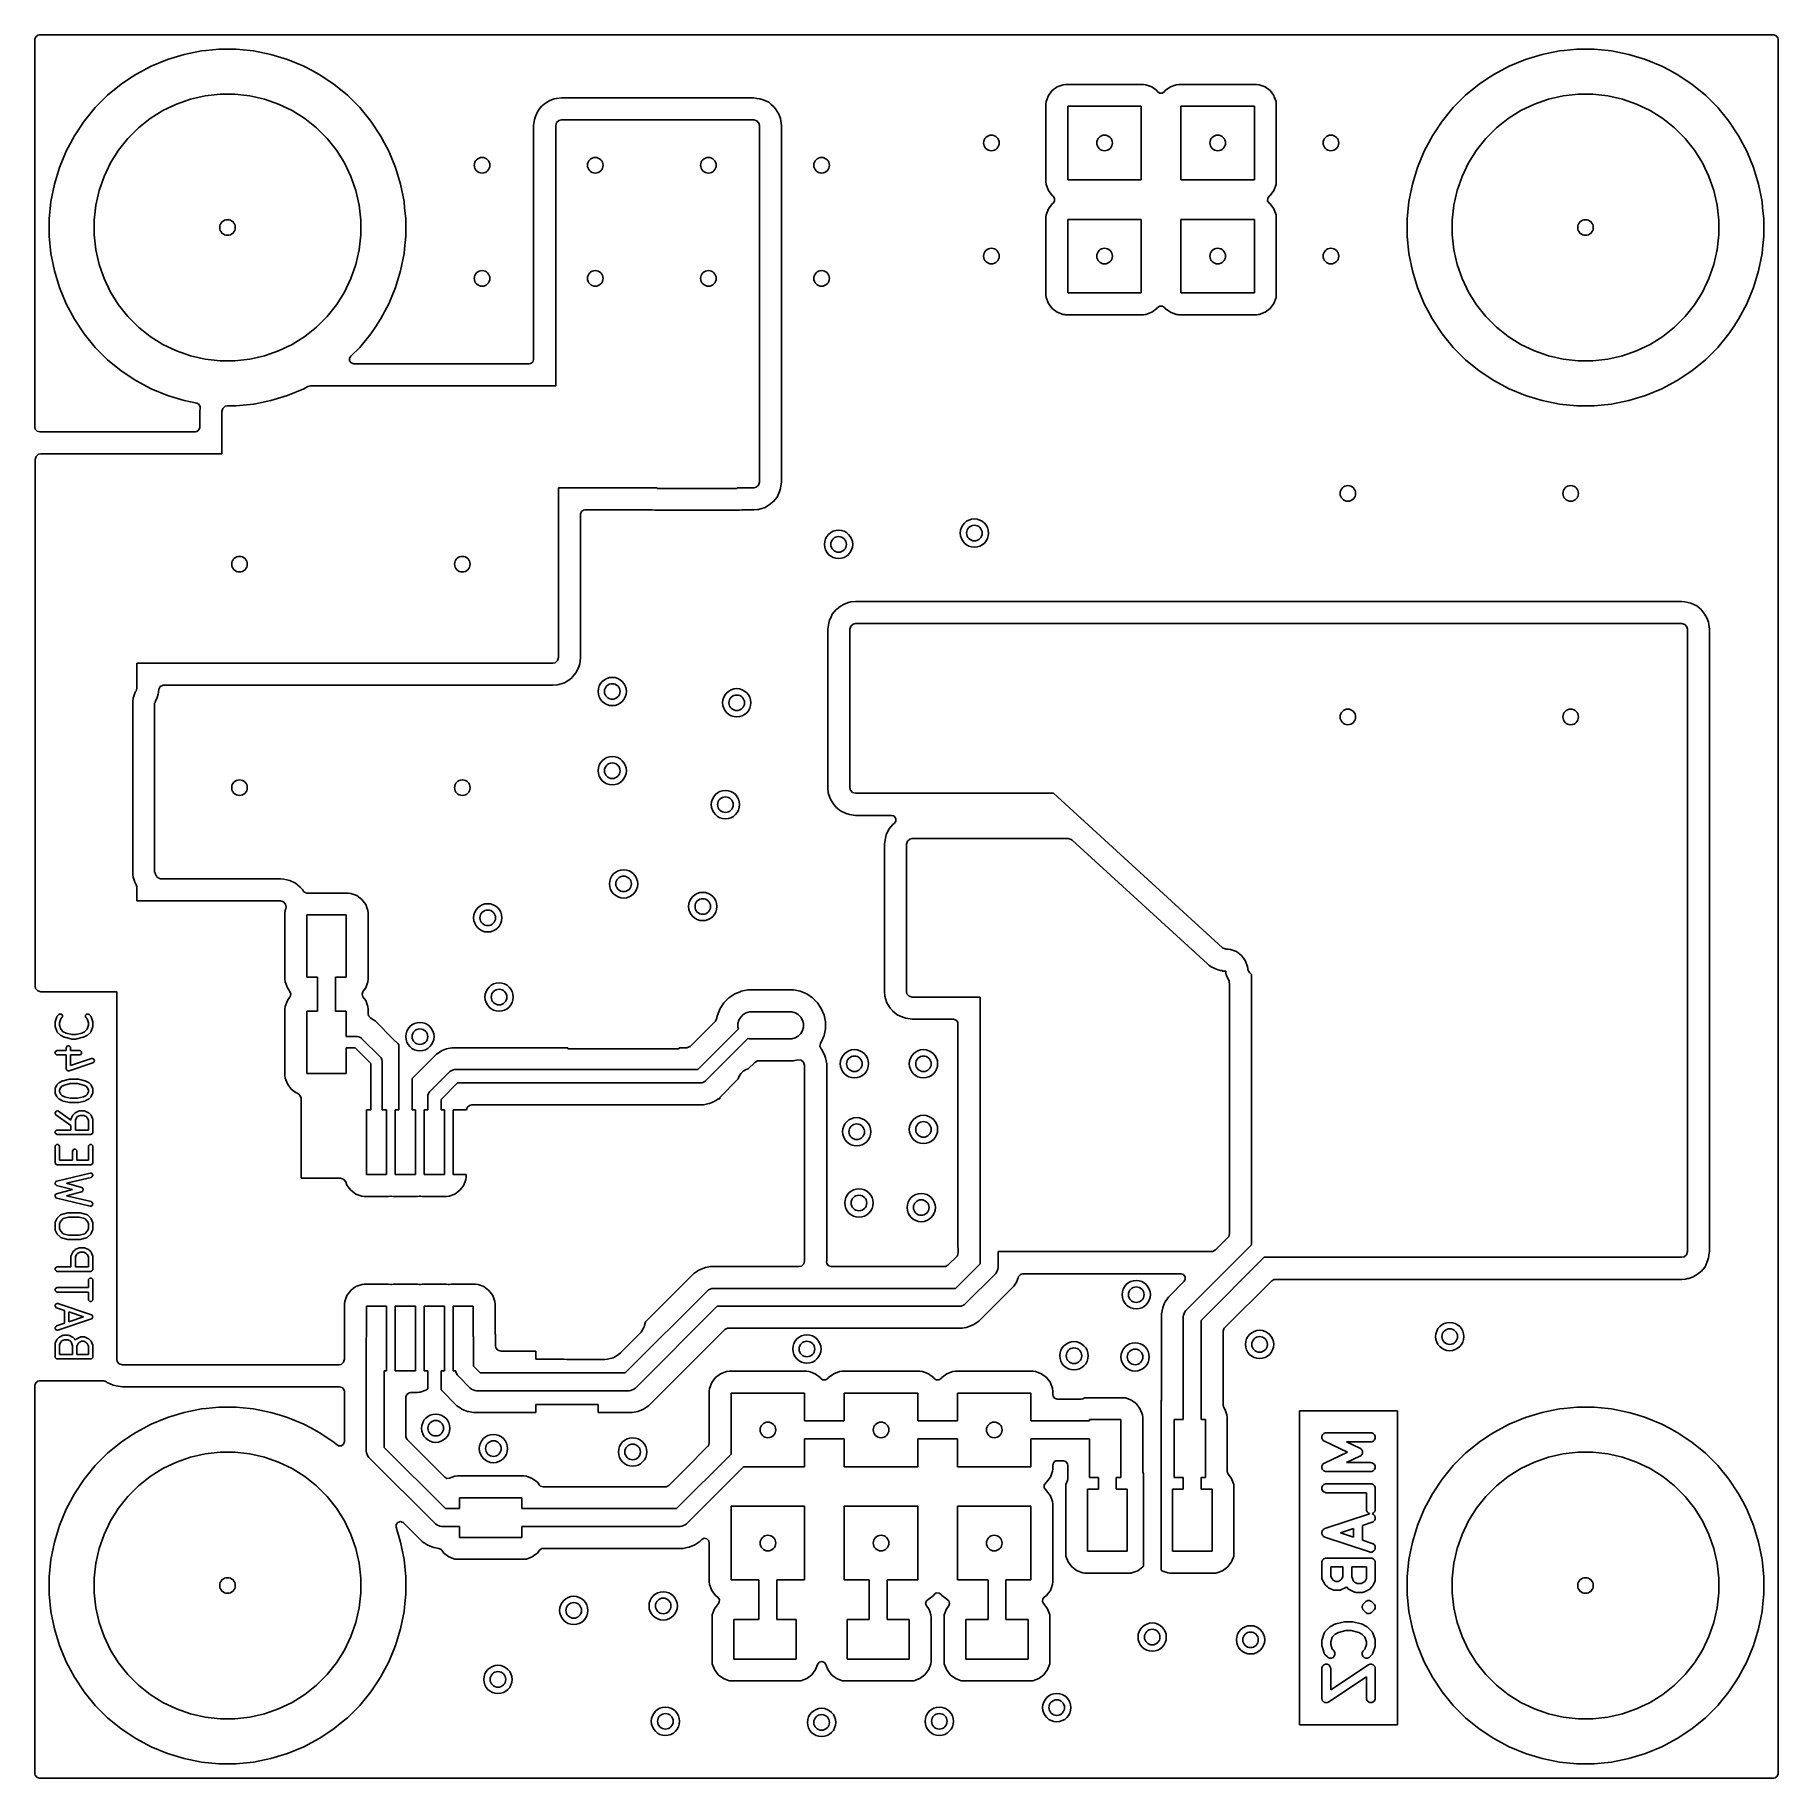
# Model space of a CAD drawing. Extents: x 0.03 to 1.57, y 0.03 to 1.57.
import ezdxf

# ---------------------------------------------------------------- set-up
doc = ezdxf.new("R2010")
doc.units = 0
doc.header["$MEASUREMENT"] = 0
doc.layers.add('BLACK', color=7, linetype='CONTINUOUS')

msp = doc.modelspace()

# ---------------------------------------------------------------- linework, layer by layer
at = {"layer": 'BLACK', "linetype": 'CONTINUOUS'}
for p, q in [((0.0298, 1.5663), (0.0305, 1.5686)), ((0.0298, 1.2233), (0.0298, 1.5663)), ((0.0305, 1.5686), (0.0325, 1.57)), ((0.0325, 1.57), (0.0337, 1.5702)), ((0.0337, 1.5702), (1.5663, 1.5702)), ((0.1769, 1.556), (0.1617, 1.553)), ((0.1811, 1.5564), (0.1769, 1.556)), ((0.1923, 1.5575), (0.1811, 1.5564)), ((0.2077, 1.5575), (0.1923, 1.5575)), ((0.1923, 1.5575), (0.1923, 1.5575)), ((0.2201, 1.5563), (0.2077, 1.5575)), ((0.2077, 1.5575), (0.2077, 1.5575)), ((0.2231, 1.556), (0.2201, 1.5563)), ((0.2383, 1.553), (0.2231, 1.556)), ((1.3769, 1.556), (1.3617, 1.553)), ((1.3811, 1.5564), (1.3769, 1.556)), ((1.3923, 1.5575), (1.3811, 1.5564)), ((1.4077, 1.5575), (1.3923, 1.5575)), ((1.3923, 1.5575), (1.3923, 1.5575)), ((1.4201, 1.5563), (1.4077, 1.5575)), ((1.4077, 1.5575), (1.4077, 1.5575)), ((1.4231, 1.556), (1.4201, 1.5563)), ((1.4383, 1.553), (1.4231, 1.556)), ((1.5663, 1.5702), (1.5686, 1.5695)), ((1.5686, 1.5695), (1.57, 1.5675)), ((1.57, 1.5675), (1.5702, 1.5663)), ((1.5702, 1.5663), (1.5702, 0.0337)), ((0.1326, 1.5425), (0.1189, 1.5353)), ((0.1469, 1.5485), (0.1326, 1.5425)), ((0.1326, 1.5425), (0.1326, 1.5425)), ((0.1326, 1.5425), (0.1326, 1.5425)), ((0.1617, 1.553), (0.1469, 1.5485)), ((0.1469, 1.5485), (0.1469, 1.5485)), ((0.1469, 1.5485), (0.1469, 1.5485)), ((0.1617, 1.553), (0.1617, 1.553)), ((0.2471, 1.5503), (0.2383, 1.553)), ((0.2531, 1.5485), (0.2471, 1.5503)), ((0.2674, 1.5425), (0.2531, 1.5485)), ((0.2531, 1.5485), (0.2531, 1.5485)), ((0.2531, 1.5485), (0.2531, 1.5485)), ((0.2741, 1.539), (0.2674, 1.5425)), ((1.3326, 1.5425), (1.3189, 1.5353)), ((1.3469, 1.5485), (1.3326, 1.5425)), ((1.3326, 1.5425), (1.3326, 1.5425)), ((1.3326, 1.5425), (1.3326, 1.5425)), ((1.3617, 1.553), (1.3469, 1.5485)), ((1.3469, 1.5485), (1.3469, 1.5485)), ((1.3469, 1.5485), (1.3469, 1.5485)), ((1.3617, 1.553), (1.3617, 1.553)), ((1.4471, 1.5503), (1.4383, 1.553)), ((1.4531, 1.5485), (1.4471, 1.5503)), ((1.4674, 1.5425), (1.4531, 1.5485)), ((1.4531, 1.5485), (1.4531, 1.5485)), ((1.4531, 1.5485), (1.4531, 1.5485)), ((1.4741, 1.539), (1.4674, 1.5425)), ((0.1061, 1.5267), (0.0941, 1.5168)), ((0.1125, 1.531), (0.1061, 1.5267)), ((0.1189, 1.5353), (0.1125, 1.531)), ((0.2811, 1.5353), (0.2741, 1.539)), ((0.2939, 1.5267), (0.2811, 1.5353)), ((0.2811, 1.5353), (0.2811, 1.5353)), ((0.2811, 1.5353), (0.2811, 1.5353)), ((0.3059, 1.5168), (0.2939, 1.5267)), ((0.9384, 1.5262), (0.9332, 1.5243)), ((0.9407, 1.5265), (0.9384, 1.5262)), ((0.9384, 1.5262), (0.9384, 1.5262)), ((0.9384, 1.5262), (0.9384, 1.5262)), ((1.0093, 1.5265), (0.9407, 1.5265)), ((1.0116, 1.5262), (1.0093, 1.5265)), ((1.0168, 1.5243), (1.0116, 1.5262)), ((1.0116, 1.5262), (1.0116, 1.5262)), ((1.0384, 1.5262), (1.0332, 1.5243)), ((1.0407, 1.5265), (1.0384, 1.5262)), ((1.0384, 1.5262), (1.0384, 1.5262)), ((1.0384, 1.5262), (1.0384, 1.5262)), ((1.1093, 1.5265), (1.0407, 1.5265)), ((1.1116, 1.5262), (1.1093, 1.5265)), ((1.1168, 1.5243), (1.1116, 1.5262)), ((1.1116, 1.5262), (1.1116, 1.5262)), ((1.3061, 1.5267), (1.2941, 1.5168)), ((1.3125, 1.531), (1.3061, 1.5267)), ((1.3189, 1.5353), (1.3125, 1.531)), ((1.4811, 1.5353), (1.4741, 1.539)), ((1.4939, 1.5267), (1.4811, 1.5353)), ((1.4811, 1.5353), (1.4811, 1.5353)), ((1.4811, 1.5353), (1.4811, 1.5353)), ((1.5059, 1.5168), (1.4939, 1.5267)), ((0.0941, 1.5168), (0.0832, 1.5059)), ((0.1548, 1.5091), (0.1673, 1.5135)), ((0.1673, 1.5135), (0.1802, 1.5164)), ((0.1802, 1.5164), (0.1934, 1.5179)), ((0.1934, 1.5179), (0.2066, 1.5179)), ((0.2066, 1.5179), (0.2198, 1.5164)), ((0.2198, 1.5164), (0.2327, 1.5135)), ((0.2327, 1.5135), (0.2452, 1.5091)), ((0.3168, 1.5059), (0.3059, 1.5168)), ((0.4833, 1.5113), (0.4801, 1.5093)), ((0.4848, 1.5123), (0.4833, 1.5113)), ((0.4888, 1.5136), (0.4848, 1.5123)), ((0.4848, 1.5123), (0.4848, 1.5123)), ((0.4848, 1.5123), (0.4848, 1.5123)), ((0.4908, 1.5141), (0.4888, 1.5136)), ((0.495, 1.5145), (0.4908, 1.5141)), ((0.665, 1.5145), (0.495, 1.5145)), ((0.6678, 1.5141), (0.665, 1.5145)), ((0.665, 1.5145), (0.665, 1.5145)), ((0.6705, 1.5137), (0.6678, 1.5141)), ((0.6732, 1.5129), (0.6705, 1.5137)), ((0.6783, 1.5106), (0.6732, 1.5129)), ((0.6801, 1.509), (0.6783, 1.5106)), ((0.9234, 1.5113), (0.9232, 1.509)), ((0.9254, 1.5165), (0.9234, 1.5113)), ((0.9234, 1.5113), (0.9234, 1.5113)), ((0.9287, 1.521), (0.9254, 1.5165)), ((0.9332, 1.5243), (0.9287, 1.521)), ((0.9287, 1.521), (0.9287, 1.521)), ((0.9332, 1.5243), (0.9332, 1.5243)), ((1.0213, 1.521), (1.0168, 1.5243)), ((1.0168, 1.5243), (1.0168, 1.5243)), ((1.0168, 1.5243), (1.0168, 1.5243)), ((1.0219, 1.5202), (1.0213, 1.521)), ((1.0213, 1.521), (1.0213, 1.521)), ((1.0237, 1.5188), (1.0219, 1.5202)), ((1.0262, 1.5188), (1.0237, 1.5188)), ((1.0281, 1.5202), (1.0262, 1.5188)), ((1.0287, 1.521), (1.0281, 1.5202)), ((1.0332, 1.5243), (1.0287, 1.521)), ((1.0287, 1.521), (1.0287, 1.521)), ((1.0287, 1.521), (1.0287, 1.521)), ((1.0332, 1.5243), (1.0332, 1.5243)), ((1.1213, 1.521), (1.1168, 1.5243)), ((1.1168, 1.5243), (1.1168, 1.5243)), ((1.1168, 1.5243), (1.1168, 1.5243)), ((1.1246, 1.5165), (1.1213, 1.521)), ((1.125, 1.5155), (1.1246, 1.5165)), ((1.1266, 1.5113), (1.125, 1.5155)), ((1.1268, 1.509), (1.1266, 1.5113)), ((1.1266, 1.5113), (1.1266, 1.5113)), ((1.2941, 1.5168), (1.2832, 1.5059)), ((1.3548, 1.5091), (1.3673, 1.5135)), ((1.3673, 1.5135), (1.3802, 1.5164)), ((1.3802, 1.5164), (1.3934, 1.5179)), ((1.3934, 1.5179), (1.4066, 1.5179)), ((1.4066, 1.5179), (1.4198, 1.5164)), ((1.4198, 1.5164), (1.4327, 1.5135)), ((1.4327, 1.5135), (1.4452, 1.5091)), ((1.5168, 1.5059), (1.5059, 1.5168)), ((0.0832, 1.5059), (0.0735, 1.4942)), ((0.1213, 1.4881), (0.1317, 1.4963)), ((0.1317, 1.4963), (0.1429, 1.5034)), ((0.1429, 1.5034), (0.1548, 1.5091)), ((0.2452, 1.5091), (0.2571, 1.5034)), ((0.2571, 1.5034), (0.2683, 1.4963)), ((0.2683, 1.4963), (0.2787, 1.4881)), ((0.3267, 1.4939), (0.3168, 1.5059)), ((0.4713, 1.4955), (0.4705, 1.49)), ((0.4721, 1.4982), (0.4713, 1.4955)), ((0.4713, 1.4955), (0.4713, 1.4955)), ((0.473, 1.5002), (0.4721, 1.4982)), ((0.4744, 1.5033), (0.473, 1.5002)), ((0.4779, 1.5074), (0.4744, 1.5033)), ((0.478, 1.5075), (0.4779, 1.5074)), ((0.4801, 1.5093), (0.478, 1.5075)), ((0.478, 1.5075), (0.478, 1.5075)), ((0.478, 1.5075), (0.478, 1.5075)), ((0.4908, 1.4927), (0.4929, 1.4946)), ((0.4929, 1.4946), (0.495, 1.495)), ((0.495, 1.495), (0.665, 1.495)), ((0.665, 1.495), (0.6677, 1.4942)), ((0.6825, 1.507), (0.6801, 1.509)), ((0.6829, 1.5065), (0.6825, 1.507)), ((0.6825, 1.507), (0.6825, 1.507)), ((0.6843, 1.5049), (0.6829, 1.5065)), ((0.6829, 1.5065), (0.6829, 1.5065)), ((0.6873, 1.5002), (0.6843, 1.5049)), ((0.6843, 1.5049), (0.6843, 1.5049)), ((0.6886, 1.4962), (0.6873, 1.5002)), ((0.6891, 1.4942), (0.6886, 1.4962)), ((0.9232, 1.509), (0.9232, 1.4403)), ((0.9425, 1.4422), (0.9425, 1.5072)), ((0.9425, 1.5072), (1.0075, 1.5072)), ((1.0075, 1.5072), (1.0075, 1.4422)), ((1.0425, 1.4422), (1.0425, 1.5072)), ((1.0425, 1.5072), (1.1075, 1.5072)), ((1.1075, 1.5072), (1.1075, 1.4422)), ((1.1268, 1.4403), (1.1268, 1.509)), ((1.2832, 1.5059), (1.2735, 1.4942)), ((1.3213, 1.4881), (1.3317, 1.4963)), ((1.3317, 1.4963), (1.3429, 1.5034)), ((1.3429, 1.5034), (1.3548, 1.5091)), ((1.4452, 1.5091), (1.4571, 1.5034)), ((1.4571, 1.5034), (1.4683, 1.4963)), ((1.4683, 1.4963), (1.4787, 1.4881)), ((1.5267, 1.4939), (1.5168, 1.5059)), ((0.0647, 1.4811), (0.0574, 1.4674)), ((0.0733, 1.4939), (0.0647, 1.4811)), ((0.0735, 1.4942), (0.0733, 1.4939)), ((0.1119, 1.4787), (0.1213, 1.4881)), ((0.2787, 1.4881), (0.2881, 1.4787)), ((0.3353, 1.4811), (0.3267, 1.4939)), ((0.3425, 1.4674), (0.3353, 1.4811)), ((0.4705, 1.49), (0.4705, 1.2834)), ((0.49, 1.49), (0.4908, 1.4927)), ((0.49, 1.26), (0.49, 1.49)), ((0.6677, 1.4942), (0.6696, 1.4921)), ((0.6696, 1.4921), (0.67, 1.49)), ((0.67, 1.49), (0.67, 1.175)), ((0.6895, 1.49), (0.6891, 1.4942)), ((0.6895, 1.175), (0.6895, 1.49)), ((0.6895, 1.49), (0.6895, 1.49)), ((1.2647, 1.4811), (1.2574, 1.4674)), ((1.2733, 1.4939), (1.2647, 1.4811)), ((1.2735, 1.4942), (1.2733, 1.4939)), ((1.3119, 1.4787), (1.3213, 1.4881)), ((1.4787, 1.4881), (1.4881, 1.4787)), ((1.5353, 1.4811), (1.5267, 1.4939)), ((1.5425, 1.4674), (1.5353, 1.4811)), ((0.0574, 1.4674), (0.0515, 1.4531)), ((0.0574, 1.4674), (0.0574, 1.4674)), ((0.0966, 1.4571), (0.1037, 1.4683)), ((0.1037, 1.4683), (0.1119, 1.4787)), ((0.2881, 1.4787), (0.2963, 1.4683)), ((0.2963, 1.4683), (0.3034, 1.4571)), ((0.3485, 1.4531), (0.3425, 1.4674)), ((1.2574, 1.4674), (1.2515, 1.4531)), ((1.2574, 1.4674), (1.2574, 1.4674)), ((1.2966, 1.4571), (1.3037, 1.4683)), ((1.3037, 1.4683), (1.3119, 1.4787)), ((1.4881, 1.4787), (1.4963, 1.4683)), ((1.4963, 1.4683), (1.5034, 1.4571)), ((1.5485, 1.4531), (1.5425, 1.4674)), ((0.0515, 1.4531), (0.047, 1.4383)), ((0.0909, 1.4452), (0.0966, 1.4571)), ((0.3034, 1.4571), (0.3091, 1.4452)), ((0.353, 1.4383), (0.3485, 1.4531)), ((1.2515, 1.4531), (1.247, 1.4383)), ((1.2909, 1.4452), (1.2966, 1.4571)), ((1.5034, 1.4571), (1.5091, 1.4452)), ((1.553, 1.4383), (1.5485, 1.4531)), ((0.047, 1.4383), (0.044, 1.4231)), ((0.0836, 1.4198), (0.0865, 1.4327)), ((0.0865, 1.4327), (0.0909, 1.4452)), ((0.3091, 1.4452), (0.3135, 1.4327)), ((0.3135, 1.4327), (0.3164, 1.4198)), ((0.356, 1.4231), (0.353, 1.4383)), ((0.9232, 1.4403), (0.9232, 1.4403)), ((0.9232, 1.4403), (0.9234, 1.438)), ((0.9234, 1.438), (0.9234, 1.438)), ((0.9234, 1.438), (0.9254, 1.4328)), ((0.9254, 1.4328), (0.9287, 1.4284)), ((1.0075, 1.4422), (0.9425, 1.4422)), ((1.1075, 1.4422), (1.0425, 1.4422)), ((1.1213, 1.4284), (1.1246, 1.4328)), ((1.1246, 1.4328), (1.1266, 1.438)), ((1.1246, 1.4328), (1.1246, 1.4328)), ((1.1266, 1.438), (1.1268, 1.4403)), ((1.1266, 1.438), (1.1266, 1.438)), ((1.1266, 1.438), (1.1266, 1.438)), ((1.247, 1.4383), (1.244, 1.4231)), ((1.2836, 1.4198), (1.2865, 1.4327)), ((1.2865, 1.4327), (1.2909, 1.4452)), ((1.5091, 1.4452), (1.5135, 1.4327)), ((1.5135, 1.4327), (1.5164, 1.4198)), ((1.556, 1.4231), (1.553, 1.4383)), ((0.044, 1.4231), (0.0425, 1.4077)), ((0.0821, 1.4066), (0.0836, 1.4198)), ((0.3164, 1.4198), (0.3179, 1.4066)), ((0.3565, 1.4175), (0.356, 1.4231)), ((0.3575, 1.4077), (0.3565, 1.4175)), ((0.9287, 1.421), (0.9254, 1.4165)), ((0.9287, 1.4284), (0.9287, 1.4284)), ((0.9287, 1.4284), (0.9295, 1.4278)), ((0.9295, 1.4216), (0.9287, 1.421)), ((0.9287, 1.421), (0.9287, 1.421)), ((0.9295, 1.4278), (0.9309, 1.4258)), ((0.9308, 1.4234), (0.9295, 1.4216)), ((0.9309, 1.4258), (0.9308, 1.4234)), ((1.1191, 1.4235), (1.1192, 1.4259)), ((1.1205, 1.4216), (1.1191, 1.4235)), ((1.1192, 1.4259), (1.1205, 1.4278)), ((1.1205, 1.4278), (1.1213, 1.4284)), ((1.1213, 1.421), (1.1205, 1.4216)), ((1.1213, 1.4284), (1.1213, 1.4284)), ((1.1213, 1.4284), (1.1213, 1.4284)), ((1.1246, 1.4165), (1.1213, 1.421)), ((1.244, 1.4231), (1.2425, 1.4077)), ((1.2821, 1.4066), (1.2836, 1.4198)), ((1.5164, 1.4198), (1.5179, 1.4066)), ((1.5565, 1.4175), (1.556, 1.4231)), ((1.5575, 1.4077), (1.5565, 1.4175)), ((0.0425, 1.4077), (0.0425, 1.3923)), ((0.0821, 1.3934), (0.0821, 1.4066)), ((0.3179, 1.4066), (0.3179, 1.3934)), ((0.3575, 1.3923), (0.3575, 1.4077)), ((0.9234, 1.4113), (0.9232, 1.409)), ((0.9232, 1.409), (0.9232, 1.3403)), ((0.9254, 1.4165), (0.9234, 1.4113)), ((0.9234, 1.4113), (0.9234, 1.4113)), ((0.9425, 1.3422), (0.9425, 1.4072)), ((0.9425, 1.4072), (1.0075, 1.4072)), ((1.0075, 1.4072), (1.0075, 1.3422)), ((1.0425, 1.3422), (1.0425, 1.4072)), ((1.0425, 1.4072), (1.1075, 1.4072)), ((1.1075, 1.4072), (1.1075, 1.3422)), ((1.125, 1.4155), (1.1246, 1.4165)), ((1.1266, 1.4113), (1.125, 1.4155)), ((1.1268, 1.409), (1.1266, 1.4113)), ((1.1266, 1.4113), (1.1266, 1.4113)), ((1.1268, 1.4077), (1.1268, 1.409)), ((1.1268, 1.3403), (1.1268, 1.4077)), ((1.2425, 1.4077), (1.2425, 1.3923)), ((1.2821, 1.3934), (1.2821, 1.4066)), ((1.5179, 1.4066), (1.5179, 1.3934)), ((1.5575, 1.3923), (1.5575, 1.4077)), ((0.0425, 1.3923), (0.044, 1.3769)), ((0.0836, 1.3802), (0.0821, 1.3934)), ((0.3179, 1.3934), (0.3164, 1.3802)), ((0.3564, 1.3811), (0.3575, 1.3923)), ((1.2425, 1.3923), (1.244, 1.3769)), ((1.2836, 1.3802), (1.2821, 1.3934)), ((1.5179, 1.3934), (1.5164, 1.3802)), ((1.5564, 1.3811), (1.5575, 1.3923)), ((0.044, 1.3769), (0.047, 1.3617)), ((0.0865, 1.3673), (0.0836, 1.3802)), ((0.3164, 1.3802), (0.3135, 1.3673)), ((0.353, 1.3617), (0.356, 1.3769)), ((0.356, 1.3769), (0.3564, 1.3811)), ((1.244, 1.3769), (1.247, 1.3617)), ((1.2865, 1.3673), (1.2836, 1.3802)), ((1.5164, 1.3802), (1.5135, 1.3673)), ((1.553, 1.3617), (1.556, 1.3769)), ((1.556, 1.3769), (1.5564, 1.3811)), ((0.047, 1.3617), (0.0515, 1.3469)), ((0.0909, 1.3548), (0.0865, 1.3673)), ((0.3135, 1.3673), (0.3091, 1.3548)), ((0.3485, 1.3469), (0.353, 1.3617)), ((0.353, 1.3617), (0.353, 1.3617)), ((1.247, 1.3617), (1.2515, 1.3469)), ((1.2909, 1.3548), (1.2865, 1.3673)), ((1.5135, 1.3673), (1.5091, 1.3548)), ((1.5485, 1.3469), (1.553, 1.3617)), ((1.553, 1.3617), (1.553, 1.3617)), ((0.0515, 1.3469), (0.0574, 1.3326)), ((0.0966, 1.3429), (0.0909, 1.3548)), ((0.1037, 1.3317), (0.0966, 1.3429)), ((0.3034, 1.3429), (0.2963, 1.3317)), ((0.3091, 1.3548), (0.3034, 1.3429)), ((0.3425, 1.3326), (0.3485, 1.3469)), ((0.3485, 1.3469), (0.3485, 1.3469)), ((0.3485, 1.3469), (0.3485, 1.3469)), ((0.9232, 1.3403), (0.9232, 1.3403)), ((0.9232, 1.3403), (0.9234, 1.338)), ((1.0075, 1.3422), (0.9425, 1.3422)), ((1.1075, 1.3422), (1.0425, 1.3422)), ((1.1266, 1.338), (1.1268, 1.3403)), ((1.2515, 1.3469), (1.2574, 1.3326)), ((1.2966, 1.3429), (1.2909, 1.3548)), ((1.3037, 1.3317), (1.2966, 1.3429)), ((1.5034, 1.3429), (1.4963, 1.3317)), ((1.5091, 1.3548), (1.5034, 1.3429)), ((1.5425, 1.3326), (1.5485, 1.3469)), ((1.5485, 1.3469), (1.5485, 1.3469)), ((1.5485, 1.3469), (1.5485, 1.3469)), ((0.0574, 1.3326), (0.0574, 1.3326)), ((0.0574, 1.3326), (0.0647, 1.3189)), ((0.1119, 1.3213), (0.1037, 1.3317)), ((0.2963, 1.3317), (0.2881, 1.3213)), ((0.3353, 1.3189), (0.3425, 1.3326)), ((0.3425, 1.3326), (0.3425, 1.3326)), ((0.3425, 1.3326), (0.3425, 1.3326)), ((0.9234, 1.338), (0.9234, 1.338)), ((0.9234, 1.338), (0.9254, 1.3328)), ((0.9254, 1.3328), (0.9287, 1.3284)), ((0.9287, 1.3284), (0.9287, 1.3284)), ((0.9287, 1.3284), (0.9332, 1.3251)), ((0.9332, 1.3251), (0.9384, 1.3231)), ((1.0116, 1.3231), (1.0168, 1.3251)), ((1.0168, 1.3251), (1.0213, 1.3284)), ((1.0213, 1.3284), (1.0219, 1.3292)), ((1.0213, 1.3284), (1.0213, 1.3284)), ((1.0219, 1.3292), (1.0238, 1.3306)), ((1.0238, 1.3306), (1.0263, 1.3305)), ((1.0263, 1.3305), (1.0281, 1.3292)), ((1.0281, 1.3292), (1.0287, 1.3284)), ((1.0287, 1.3284), (1.0287, 1.3284)), ((1.0287, 1.3284), (1.0332, 1.3251)), ((1.0332, 1.3251), (1.0384, 1.3231)), ((1.1116, 1.3231), (1.1168, 1.3251)), ((1.1168, 1.3251), (1.1213, 1.3284)), ((1.1213, 1.3284), (1.1246, 1.3328)), ((1.1213, 1.3284), (1.1213, 1.3284)), ((1.1246, 1.3328), (1.1266, 1.338)), ((1.1246, 1.3328), (1.1246, 1.3328)), ((1.1266, 1.338), (1.1266, 1.338)), ((1.1266, 1.338), (1.1266, 1.338)), ((1.2574, 1.3326), (1.2574, 1.3326)), ((1.2574, 1.3326), (1.2647, 1.3189)), ((1.3119, 1.3213), (1.3037, 1.3317)), ((1.4963, 1.3317), (1.4881, 1.3213)), ((1.5353, 1.3189), (1.5425, 1.3326)), ((1.5425, 1.3326), (1.5425, 1.3326)), ((1.5425, 1.3326), (1.5425, 1.3326)), ((0.0647, 1.3189), (0.0733, 1.3061)), ((0.1213, 1.3119), (0.1119, 1.3213)), ((0.1317, 1.3037), (0.1213, 1.3119)), ((0.2787, 1.3119), (0.2683, 1.3037)), ((0.2881, 1.3213), (0.2787, 1.3119)), ((0.3267, 1.3061), (0.331, 1.3125)), ((0.331, 1.3125), (0.3353, 1.3189)), ((0.9384, 1.3231), (0.9384, 1.3231)), ((0.9384, 1.3231), (0.9399, 1.323)), ((0.9399, 1.323), (0.9407, 1.3229)), ((0.9407, 1.3229), (0.9407, 1.3229)), ((0.9407, 1.3229), (0.9407, 1.3229)), ((0.9407, 1.3229), (1.0093, 1.3229)), ((1.0093, 1.3229), (1.0109, 1.323)), ((1.0093, 1.3229), (1.0093, 1.3229)), ((1.0093, 1.3229), (1.0093, 1.3229)), ((1.0109, 1.323), (1.0116, 1.3231)), ((1.0116, 1.3231), (1.0116, 1.3231)), ((1.0384, 1.3231), (1.0384, 1.3231)), ((1.0384, 1.3231), (1.0399, 1.323)), ((1.0399, 1.323), (1.0407, 1.3229)), ((1.0407, 1.3229), (1.0407, 1.3229)), ((1.0407, 1.3229), (1.0407, 1.3229)), ((1.0407, 1.3229), (1.1093, 1.3229)), ((1.1093, 1.3229), (1.1109, 1.323)), ((1.1093, 1.3229), (1.1093, 1.3229)), ((1.1093, 1.3229), (1.1093, 1.3229)), ((1.1109, 1.323), (1.1116, 1.3231)), ((1.1116, 1.3231), (1.1116, 1.3231)), ((1.2647, 1.3189), (1.2733, 1.3061)), ((1.3213, 1.3119), (1.3119, 1.3213)), ((1.3317, 1.3037), (1.3213, 1.3119)), ((1.4787, 1.3119), (1.4683, 1.3037)), ((1.4881, 1.3213), (1.4787, 1.3119)), ((1.5267, 1.3061), (1.531, 1.3125)), ((1.531, 1.3125), (1.5353, 1.3189)), ((0.0733, 1.3061), (0.0832, 1.2941)), ((0.0832, 1.2941), (0.0941, 1.2832)), ((0.1429, 1.2966), (0.1317, 1.3037)), ((0.1548, 1.2909), (0.1429, 1.2966)), ((0.2571, 1.2966), (0.2452, 1.2909)), ((0.2683, 1.3037), (0.2571, 1.2966)), ((0.3089, 1.2862), (0.3168, 1.2941)), ((0.3168, 1.2941), (0.3267, 1.3061)), ((1.2733, 1.3061), (1.2832, 1.2941)), ((1.2832, 1.2941), (1.2941, 1.2832)), ((1.3429, 1.2966), (1.3317, 1.3037)), ((1.3548, 1.2909), (1.3429, 1.2966)), ((1.4571, 1.2966), (1.4452, 1.2909)), ((1.4683, 1.3037), (1.4571, 1.2966)), ((1.5059, 1.2832), (1.5168, 1.2941)), ((1.5168, 1.2941), (1.5267, 1.3061)), ((0.0941, 1.2832), (0.1061, 1.2733)), ((0.1673, 1.2865), (0.1548, 1.2909)), ((0.1802, 1.2836), (0.1673, 1.2865)), ((0.1934, 1.2821), (0.1802, 1.2836)), ((0.2066, 1.2821), (0.1934, 1.2821)), ((0.2198, 1.2836), (0.2066, 1.2821)), ((0.2327, 1.2865), (0.2198, 1.2836)), ((0.2452, 1.2909), (0.2327, 1.2865)), ((0.3079, 1.2846), (0.3089, 1.2862)), ((0.3079, 1.2822), (0.3079, 1.2846)), ((0.3094, 1.2803), (0.3079, 1.2822)), ((0.3117, 1.2795), (0.3094, 1.2803)), ((0.4666, 1.2795), (0.3117, 1.2795)), ((0.4678, 1.2797), (0.4666, 1.2795)), ((0.4697, 1.2811), (0.4678, 1.2797)), ((0.4705, 1.2834), (0.4697, 1.2811)), ((1.2941, 1.2832), (1.3061, 1.2733)), ((1.3673, 1.2865), (1.3548, 1.2909)), ((1.3802, 1.2836), (1.3673, 1.2865)), ((1.3934, 1.2821), (1.3802, 1.2836)), ((1.4066, 1.2821), (1.3934, 1.2821)), ((1.4198, 1.2836), (1.4066, 1.2821)), ((1.4327, 1.2865), (1.4198, 1.2836)), ((1.4452, 1.2909), (1.4327, 1.2865)), ((1.4939, 1.2733), (1.5059, 1.2832)), ((1.5059, 1.2832), (1.5059, 1.2832)), ((0.1061, 1.2733), (0.1189, 1.2647)), ((0.1189, 1.2647), (0.1326, 1.2574)), ((1.3061, 1.2733), (1.3189, 1.2647)), ((1.3189, 1.2647), (1.3326, 1.2574)), ((1.4674, 1.2574), (1.4811, 1.2647)), ((1.4811, 1.2647), (1.4939, 1.2733)), ((0.1326, 1.2574), (0.1326, 1.2574)), ((0.1326, 1.2574), (0.1469, 1.2515)), ((0.1469, 1.2515), (0.1617, 1.247)), ((0.2383, 1.247), (0.2531, 1.2515)), ((0.2531, 1.2515), (0.2674, 1.2574)), ((0.2531, 1.2515), (0.2531, 1.2515)), ((0.2674, 1.2574), (0.2711, 1.2594)), ((0.2711, 1.2594), (0.2734, 1.26)), ((0.2734, 1.26), (0.49, 1.26)), ((1.3326, 1.2574), (1.3326, 1.2574)), ((1.3326, 1.2574), (1.3469, 1.2515)), ((1.3469, 1.2515), (1.3617, 1.247)), ((1.4383, 1.247), (1.4531, 1.2515)), ((1.4531, 1.2515), (1.4674, 1.2574)), ((1.4674, 1.2574), (1.4674, 1.2574)), ((1.4674, 1.2574), (1.4674, 1.2574)), ((1.4674, 1.2574), (1.4674, 1.2574)), ((1.4674, 1.2574), (1.4674, 1.2574)), ((0.1617, 1.247), (0.1728, 1.2448)), ((0.1728, 1.2448), (0.1749, 1.2436)), ((0.1749, 1.2436), (0.1759, 1.2415)), ((0.1759, 1.2404), (0.1755, 1.2375)), ((0.1755, 1.2375), (0.1755, 1.2234)), ((0.1759, 1.2415), (0.1759, 1.2404)), ((0.195, 1.2375), (0.1958, 1.2402)), ((0.195, 1.2), (0.195, 1.2375)), ((0.1958, 1.2402), (0.1979, 1.2421)), ((0.1979, 1.2421), (0.2, 1.2425)), ((0.2, 1.2425), (0.2077, 1.2425)), ((0.2077, 1.2425), (0.2231, 1.244)), ((0.2231, 1.244), (0.2231, 1.244)), ((0.2231, 1.244), (0.2231, 1.244)), ((0.2231, 1.244), (0.2232, 1.244)), ((0.2232, 1.244), (0.2383, 1.247)), ((0.2383, 1.247), (0.2383, 1.247)), ((0.2383, 1.247), (0.2383, 1.247)), ((1.3617, 1.247), (1.3769, 1.244)), ((1.3769, 1.244), (1.3769, 1.244)), ((1.3769, 1.244), (1.3923, 1.2425)), ((1.3923, 1.2425), (1.3923, 1.2425)), ((1.3923, 1.2425), (1.4077, 1.2425)), ((1.4077, 1.2425), (1.4231, 1.244)), ((1.4231, 1.244), (1.4383, 1.247)), ((0.0301, 1.2217), (0.0298, 1.2233)), ((0.0317, 1.2199), (0.0301, 1.2217)), ((0.0341, 1.2194), (0.0317, 1.2199)), ((0.035, 1.2195), (0.0341, 1.2194)), ((0.1716, 1.2195), (0.035, 1.2195)), ((0.1728, 1.2197), (0.1716, 1.2195)), ((0.1747, 1.2211), (0.1728, 1.2197)), ((0.1755, 1.2234), (0.1747, 1.2211)), ((0.03, 1.195), (0.0308, 1.1977)), ((0.03, 0.7296), (0.03, 1.195)), ((0.0308, 1.1977), (0.0329, 1.1996)), ((0.0329, 1.1996), (0.035, 1.2)), ((0.035, 1.2), (0.195, 1.2)), ((0.6692, 1.1723), (0.6671, 1.1704)), ((0.67, 1.175), (0.6692, 1.1723)), ((0.6887, 1.1695), (0.689, 1.1717)), ((0.689, 1.1717), (0.6895, 1.175)), ((0.5796, 1.17), (0.4925, 1.17)), ((0.4925, 1.17), (0.4925, 1.02)), ((0.5796, 1.1695), (0.5796, 1.17)), ((0.6504, 1.1695), (0.5796, 1.1695)), ((0.665, 1.17), (0.6504, 1.17)), ((0.6504, 1.17), (0.6504, 1.1695)), ((0.6671, 1.1704), (0.665, 1.17)), ((0.6752, 1.1527), (0.6799, 1.1557)), ((0.6799, 1.1557), (0.682, 1.1575)), ((0.6799, 1.1557), (0.6799, 1.1557)), ((0.682, 1.1575), (0.6821, 1.1576)), ((0.682, 1.1575), (0.682, 1.1575)), ((0.6821, 1.1576), (0.6856, 1.1617)), ((0.6856, 1.1617), (0.6879, 1.1668)), ((0.6879, 1.1668), (0.6887, 1.1695)), ((0.512, 1.1466), (0.5128, 1.1489)), ((0.512, 1.02), (0.512, 1.1466)), ((0.5128, 1.1489), (0.5147, 1.1503)), ((0.5147, 1.1503), (0.5159, 1.1505)), ((0.5159, 1.1505), (0.5747, 1.1505)), ((0.5747, 1.1505), (0.5752, 1.1504)), ((0.5752, 1.1504), (0.5752, 1.1505)), ((0.5752, 1.1505), (0.5754, 1.1504)), ((0.5754, 1.1504), (0.5754, 1.1504)), ((0.5754, 1.1504), (0.5777, 1.1502)), ((0.5777, 1.1502), (0.5777, 1.1502)), ((0.5777, 1.1502), (0.5777, 1.1502)), ((0.5777, 1.1502), (0.6523, 1.1502)), ((0.6523, 1.1502), (0.6546, 1.1504)), ((0.6523, 1.1502), (0.6523, 1.1502)), ((0.6523, 1.1502), (0.6523, 1.1502)), ((0.6546, 1.1504), (0.6548, 1.1505)), ((0.6548, 1.1505), (0.6548, 1.1504)), ((0.6548, 1.1504), (0.6553, 1.1505)), ((0.6553, 1.1505), (0.665, 1.1505)), ((0.665, 1.1505), (0.6684, 1.1508)), ((0.665, 1.1505), (0.665, 1.1505)), ((0.6684, 1.1508), (0.6692, 1.1509)), ((0.6692, 1.1509), (0.6702, 1.1512)), ((0.6702, 1.1512), (0.6712, 1.1514)), ((0.6712, 1.1514), (0.6752, 1.1527)), ((0.6752, 1.1527), (0.6752, 1.1527)), ((0.7401, 1.0643), (0.738, 1.0625)), ((0.7422, 1.0656), (0.7401, 1.0643)), ((0.7448, 1.0673), (0.7422, 1.0656)), ((0.7488, 1.0686), (0.7448, 1.0673)), ((0.7448, 1.0673), (0.7448, 1.0673)), ((0.7448, 1.0673), (0.7448, 1.0673)), ((0.7508, 1.0691), (0.7488, 1.0686)), ((0.755, 1.0695), (0.7508, 1.0691)), ((1.485, 1.0695), (0.755, 1.0695)), ((1.4878, 1.0691), (1.485, 1.0695)), ((1.485, 1.0695), (1.485, 1.0695)), ((1.4905, 1.0687), (1.4878, 1.0691)), ((1.4932, 1.0679), (1.4905, 1.0687)), ((1.4983, 1.0656), (1.4932, 1.0679)), ((1.5024, 1.0621), (1.4983, 1.0656)), ((0.7313, 1.0505), (0.7305, 1.045)), ((0.7321, 1.0532), (0.7313, 1.0505)), ((0.7313, 1.0505), (0.7313, 1.0505)), ((0.733, 1.0552), (0.7321, 1.0532)), ((0.7344, 1.0583), (0.733, 1.0552)), ((0.7379, 1.0624), (0.7344, 1.0583)), ((0.738, 1.0625), (0.7379, 1.0624)), ((0.738, 1.0625), (0.738, 1.0625)), ((0.738, 1.0625), (0.738, 1.0625)), ((0.75, 1.045), (0.7508, 1.0477)), ((0.7508, 1.0477), (0.7529, 1.0496)), ((0.7529, 1.0496), (0.755, 1.05)), ((0.755, 1.05), (1.485, 1.05)), ((1.485, 1.05), (1.4877, 1.0492)), ((1.4877, 1.0492), (1.4896, 1.0471)), ((1.5025, 1.062), (1.5024, 1.0621)), ((1.5043, 1.0599), (1.5025, 1.062)), ((1.5025, 1.062), (1.5025, 1.062)), ((1.5025, 1.062), (1.5025, 1.062)), ((1.5073, 1.0552), (1.5043, 1.0599)), ((1.5086, 1.0512), (1.5073, 1.0552)), ((1.5091, 1.0492), (1.5086, 1.0512)), ((1.5095, 1.045), (1.5091, 1.0492)), ((0.7305, 1.045), (0.7305, 0.905)), ((0.75, 0.905), (0.75, 1.045)), ((1.4896, 1.0471), (1.49, 1.045)), ((1.49, 1.045), (1.49, 0.495)), ((1.5095, 0.495), (1.5095, 1.045)), ((1.5095, 1.045), (1.5095, 1.045)), ((0.4917, 1.0173), (0.4896, 1.0154)), ((0.4925, 1.02), (0.4917, 1.0173)), ((0.5115, 1.0167), (0.512, 1.02)), ((0.4875, 1.015), (0.12, 1.015)), ((0.12, 1.015), (0.12, 0.993)), ((0.4896, 1.0154), (0.4875, 1.015)), ((0.5024, 1.0007), (0.5045, 1.0025)), ((0.5045, 1.0025), (0.5046, 1.0026)), ((0.5045, 1.0025), (0.5045, 1.0025)), ((0.5046, 1.0026), (0.5081, 1.0067)), ((0.5081, 1.0067), (0.5104, 1.0118)), ((0.5104, 1.0118), (0.5112, 1.0145)), ((0.5112, 1.0145), (0.5115, 1.0167)), ((0.1185, 0.9893), (0.1166, 0.9841)), ((0.119, 0.99), (0.1185, 0.9893)), ((0.1192, 0.9903), (0.119, 0.99)), ((0.12, 0.993), (0.1192, 0.9903)), ((0.1379, 0.9848), (0.1387, 0.9875)), ((0.1387, 0.9875), (0.139, 0.9895)), ((0.139, 0.9895), (0.1394, 0.9921)), ((0.1394, 0.9921), (0.1405, 0.9943)), ((0.1405, 0.9943), (0.1426, 0.9954)), ((0.1426, 0.9954), (0.1432, 0.9955)), ((0.1432, 0.9955), (0.4875, 0.9955)), ((0.4875, 0.9955), (0.4909, 0.9958)), ((0.4875, 0.9955), (0.4875, 0.9955)), ((0.4909, 0.9958), (0.4917, 0.9959)), ((0.4917, 0.9959), (0.4927, 0.9962)), ((0.4927, 0.9962), (0.4937, 0.9964)), ((0.4937, 0.9964), (0.4977, 0.9977)), ((0.4977, 0.9977), (0.5024, 1.0007)), ((0.4977, 0.9977), (0.4977, 0.9977)), ((0.5024, 1.0007), (0.5024, 1.0007)), ((0.1166, 0.9841), (0.1163, 0.9818)), ((0.1163, 0.9818), (0.1163, 0.8282)), ((0.1356, 0.83), (0.1356, 0.98)), ((0.1356, 0.98), (0.136, 0.98)), ((0.136, 0.98), (0.1361, 0.9806)), ((0.1361, 0.9806), (0.1363, 0.9813)), ((0.1363, 0.9813), (0.1364, 0.9815)), ((0.1364, 0.9815), (0.1379, 0.9848)), ((0.7305, 0.905), (0.7305, 0.905)), ((0.7305, 0.905), (0.7309, 0.9008)), ((0.7309, 0.9008), (0.7314, 0.8988)), ((0.7314, 0.8988), (0.7327, 0.8948)), ((0.7327, 0.8948), (0.7357, 0.8901)), ((0.7504, 0.9029), (0.75, 0.905)), ((0.7523, 0.9008), (0.7504, 0.9029)), ((0.755, 0.9), (0.7523, 0.9008)), ((0.93, 0.9), (0.755, 0.9)), ((1.0792, 0.7636), (0.93, 0.9)), ((0.7357, 0.8901), (0.7375, 0.888)), ((0.7375, 0.888), (0.7376, 0.8879)), ((0.7376, 0.8879), (0.7417, 0.8844)), ((0.7417, 0.8844), (0.7468, 0.8821)), ((0.7468, 0.8821), (0.7495, 0.8813)), ((0.7495, 0.8813), (0.7495, 0.8813)), ((0.7495, 0.8813), (0.755, 0.8805)), ((0.755, 0.8805), (0.755, 0.8805)), ((0.755, 0.8805), (0.7868, 0.8805)), ((0.7868, 0.8805), (0.7878, 0.8802)), ((0.7878, 0.8802), (0.7888, 0.88)), ((0.7888, 0.88), (0.7889, 0.8798)), ((0.7889, 0.8798), (0.7891, 0.8797)), ((0.7891, 0.8797), (0.7897, 0.8789)), ((0.7897, 0.8789), (0.7904, 0.8782)), ((0.7904, 0.8782), (0.7904, 0.878)), ((0.7821, 0.8632), (0.7813, 0.8605)), ((0.7844, 0.8683), (0.7821, 0.8632)), ((0.788, 0.8725), (0.7844, 0.8683)), ((0.7844, 0.8683), (0.7844, 0.8683)), ((0.7894, 0.8737), (0.788, 0.8725)), ((0.788, 0.8725), (0.788, 0.8725)), ((0.7905, 0.8754), (0.7894, 0.8737)), ((0.7894, 0.8737), (0.7894, 0.8737)), ((0.7904, 0.878), (0.7905, 0.8778)), ((0.7905, 0.8778), (0.7905, 0.8768)), ((0.7905, 0.8768), (0.7906, 0.8758)), ((0.7906, 0.8758), (0.7905, 0.8756)), ((0.7905, 0.8756), (0.7905, 0.8754)), ((0.7813, 0.8605), (0.7805, 0.855)), ((0.7805, 0.855), (0.7805, 0.725)), ((0.7813, 0.8605), (0.7813, 0.8605)), ((0.8, 0.855), (0.8008, 0.8577)), ((0.8, 0.725), (0.8, 0.855)), ((0.8008, 0.8577), (0.8029, 0.8596)), ((0.8029, 0.8596), (0.805, 0.86)), ((0.805, 0.86), (0.9429, 0.86)), ((0.9429, 0.86), (0.9456, 0.8592)), ((0.9456, 0.8592), (0.9463, 0.8587)), ((0.9463, 0.8587), (1.0661, 0.7492)), ((0.1163, 0.8282), (0.1163, 0.8282)), ((0.1163, 0.8282), (0.1166, 0.8259)), ((0.1166, 0.8259), (0.1166, 0.8259)), ((0.1166, 0.8259), (0.1185, 0.8206)), ((0.1185, 0.8206), (0.1185, 0.8206)), ((0.1185, 0.8206), (0.119, 0.82)), ((0.119, 0.82), (0.12, 0.8174)), ((0.12, 0.8174), (0.12, 0.817)), ((0.12, 0.817), (0.12, 0.805)), ((0.136, 0.83), (0.1356, 0.83)), ((0.1361, 0.8294), (0.136, 0.83)), ((0.1364, 0.8285), (0.1361, 0.8294)), ((0.1366, 0.828), (0.1364, 0.8285)), ((0.1373, 0.8268), (0.1366, 0.828)), ((0.1366, 0.828), (0.1366, 0.828)), ((0.1366, 0.828), (0.1366, 0.828)), ((0.1373, 0.8267), (0.1373, 0.8268)), ((0.1373, 0.8268), (0.1373, 0.8268)), ((0.1374, 0.8266), (0.1373, 0.8267)), ((0.1386, 0.8253), (0.1374, 0.8266)), ((0.1389, 0.8251), (0.1386, 0.8253)), ((0.1392, 0.8249), (0.1389, 0.8251)), ((0.14, 0.8248), (0.1392, 0.8249)), ((0.1408, 0.8245), (0.14, 0.8248)), ((0.2469, 0.8245), (0.1408, 0.8245)), ((0.2497, 0.8241), (0.2469, 0.8245)), ((0.2469, 0.8245), (0.2469, 0.8245)), ((0.2524, 0.8237), (0.2497, 0.8241)), ((0.2551, 0.8229), (0.2524, 0.8237)), ((0.2601, 0.8206), (0.2551, 0.8229)), ((0.2643, 0.817), (0.2601, 0.8206)), ((0.2662, 0.8149), (0.2643, 0.817)), ((0.2643, 0.817), (0.2643, 0.817)), ((0.12, 0.805), (0.2469, 0.805)), ((0.2469, 0.805), (0.2496, 0.8042)), ((0.2496, 0.8042), (0.2514, 0.8021)), ((0.2514, 0.8021), (0.2518, 0.7993)), ((0.2671, 0.8134), (0.2662, 0.8149)), ((0.2672, 0.8133), (0.2671, 0.8134)), ((0.268, 0.8126), (0.2672, 0.8133)), ((0.2688, 0.8123), (0.268, 0.8126)), ((0.2692, 0.8119), (0.2688, 0.8123)), ((0.2698, 0.812), (0.2692, 0.8119)), ((0.2703, 0.8118), (0.2698, 0.812)), ((0.3068, 0.8118), (0.2703, 0.8118)), ((0.3091, 0.8116), (0.3068, 0.8118)), ((0.3143, 0.8096), (0.3091, 0.8116)), ((0.3091, 0.8116), (0.3091, 0.8116)), ((0.3188, 0.8063), (0.3143, 0.8096)), ((0.3143, 0.8096), (0.3143, 0.8096)), ((0.3143, 0.8096), (0.3143, 0.8096)), ((0.3221, 0.8018), (0.3188, 0.8063)), ((0.3241, 0.7966), (0.3221, 0.8018)), ((0.2509, 0.7966), (0.2507, 0.7943)), ((0.2507, 0.7943), (0.2507, 0.7357)), ((0.2516, 0.7983), (0.2509, 0.7966)), ((0.2518, 0.7993), (0.2516, 0.7983)), ((0.27, 0.7375), (0.27, 0.7925)), ((0.27, 0.7925), (0.305, 0.7925)), ((0.305, 0.7925), (0.305, 0.7375)), ((0.3243, 0.7943), (0.3241, 0.7966)), ((0.3243, 0.7357), (0.3243, 0.7943)), ((1.0799, 0.7631), (1.0792, 0.7636)), ((1.0826, 0.7623), (1.0799, 0.7631)), ((1.0841, 0.7623), (1.0826, 0.7623)), ((1.0864, 0.762), (1.0841, 0.7623)), ((1.0916, 0.7601), (1.0864, 0.762)), ((1.096, 0.7567), (1.0916, 0.7601)), ((1.0993, 0.7523), (1.096, 0.7567)), ((1.0661, 0.7492), (1.0673, 0.7481)), ((1.0673, 0.7481), (1.068, 0.7476)), ((1.068, 0.7476), (1.0693, 0.7466)), ((1.0693, 0.7466), (1.0693, 0.7466)), ((1.0693, 0.7466), (1.0744, 0.7443)), ((1.0744, 0.7443), (1.0744, 0.7443)), ((1.0744, 0.7443), (1.0771, 0.7435)), ((1.0771, 0.7435), (1.0786, 0.7433)), ((1.0786, 0.7433), (1.0794, 0.743)), ((1.0794, 0.743), (1.0822, 0.743)), ((1.0822, 0.743), (1.0822, 0.7406)), ((1.0822, 0.7406), (1.0825, 0.7403)), ((1.0825, 0.7403), (1.0826, 0.7399)), ((1.0826, 0.7399), (1.0828, 0.7391)), ((1.1013, 0.7471), (1.0993, 0.7523)), ((1.1015, 0.7449), (1.1013, 0.7471)), ((1.1013, 0.7471), (1.1013, 0.7471)), ((1.1013, 0.7471), (1.1013, 0.7471)), ((1.1016, 0.7441), (1.1015, 0.7449)), ((1.1031, 0.7417), (1.1016, 0.7441)), ((1.105, 0.74), (1.1031, 0.7417)), ((1.105, 0.5011), (1.105, 0.74)), ((1.105, 0.74), (1.105, 0.74)), ((0.0304, 0.7275), (0.03, 0.7296)), ((0.0323, 0.7254), (0.0304, 0.7275)), ((0.035, 0.7246), (0.0323, 0.7254)), ((0.1021, 0.7246), (0.035, 0.7246)), ((0.1021, 0.4), (0.1021, 0.7246)), ((0.2507, 0.7357), (0.2507, 0.7357)), ((0.2507, 0.7357), (0.2509, 0.7334)), ((0.2509, 0.7334), (0.2509, 0.7334)), ((0.2509, 0.7334), (0.2529, 0.7282)), ((0.2529, 0.7282), (0.2549, 0.7255)), ((0.2549, 0.7255), (0.2559, 0.7229)), ((0.2795, 0.7375), (0.27, 0.7375)), ((0.2795, 0.7075), (0.2795, 0.7375)), ((0.305, 0.7375), (0.2953, 0.7375)), ((0.2953, 0.7375), (0.2953, 0.7075)), ((0.3189, 0.7224), (0.3196, 0.7247)), ((0.3196, 0.7248), (0.3198, 0.7251)), ((0.3196, 0.7247), (0.3196, 0.7248)), ((0.3198, 0.7251), (0.3221, 0.7282)), ((0.3221, 0.7282), (0.3241, 0.7334)), ((0.3221, 0.7282), (0.3221, 0.7282)), ((0.3241, 0.7334), (0.3243, 0.7357)), ((0.3241, 0.7334), (0.3241, 0.7334)), ((0.3241, 0.7334), (0.3241, 0.7334)), ((0.653, 0.7247), (0.6482, 0.7227)), ((0.6539, 0.7251), (0.653, 0.7247)), ((0.6599, 0.7263), (0.6539, 0.7251)), ((0.7001, 0.7263), (0.6599, 0.7263)), ((0.7061, 0.7251), (0.7001, 0.7263)), ((0.7118, 0.7227), (0.7061, 0.7251)), ((0.7805, 0.725), (0.7805, 0.725)), ((0.7805, 0.725), (0.7809, 0.7208)), ((0.8004, 0.7229), (0.8, 0.725)), ((1.0828, 0.7391), (1.085, 0.734)), ((1.085, 0.734), (1.085, 0.7339)), ((1.085, 0.7339), (1.0851, 0.7336)), ((1.0851, 0.7336), (1.0852, 0.733)), ((1.0852, 0.733), (1.0855, 0.7318)), ((1.0855, 0.7318), (1.0855, 0.511)), ((0.2509, 0.7116), (0.2507, 0.7093)), ((0.2507, 0.7093), (0.2507, 0.6507)), ((0.2529, 0.7168), (0.2509, 0.7116)), ((0.2549, 0.7195), (0.2529, 0.7168)), ((0.2553, 0.7201), (0.2549, 0.7195)), ((0.2559, 0.7229), (0.2553, 0.7201)), ((0.3196, 0.7202), (0.3189, 0.7224)), ((0.3221, 0.7168), (0.3196, 0.7202)), ((0.3241, 0.7116), (0.3221, 0.7168)), ((0.3243, 0.7093), (0.3241, 0.7116)), ((0.3243, 0.7051), (0.3243, 0.7093)), ((0.3243, 0.7093), (0.3243, 0.7093)), ((0.6353, 0.7098), (0.6329, 0.7041)), ((0.6387, 0.715), (0.6353, 0.7098)), ((0.6353, 0.7098), (0.6353, 0.7098)), ((0.643, 0.7193), (0.6387, 0.715)), ((0.6482, 0.7227), (0.643, 0.7193)), ((0.6482, 0.7227), (0.6482, 0.7227)), ((0.717, 0.7193), (0.7118, 0.7227)), ((0.7213, 0.715), (0.717, 0.7193)), ((0.7247, 0.7098), (0.7213, 0.715)), ((0.7271, 0.7041), (0.7247, 0.7098)), ((0.7809, 0.7208), (0.7814, 0.7188)), ((0.7814, 0.7188), (0.7827, 0.7148)), ((0.7827, 0.7148), (0.7857, 0.7101)), ((0.7857, 0.7101), (0.7875, 0.708)), ((0.8023, 0.7208), (0.8004, 0.7229)), ((0.805, 0.72), (0.8023, 0.7208)), ((0.865, 0.72), (0.805, 0.72)), ((0.865, 0.5), (0.865, 0.72)), ((0.0476, 0.6978), (0.0477, 0.6982)), ((0.0476, 0.6975), (0.0476, 0.6978)), ((0.0476, 0.6947), (0.0476, 0.6975)), ((0.0476, 0.6944), (0.0476, 0.6947)), ((0.0477, 0.6941), (0.0476, 0.6944)), ((0.0477, 0.6982), (0.0491, 0.7024)), ((0.0491, 0.6899), (0.0477, 0.6941)), ((0.0491, 0.7025), (0.0493, 0.7028)), ((0.0491, 0.7024), (0.0491, 0.7025)), ((0.0491, 0.7025), (0.0491, 0.7025)), ((0.0493, 0.7028), (0.0495, 0.703)), ((0.0495, 0.703), (0.0495, 0.7031)), ((0.0495, 0.7031), (0.0496, 0.7031)), ((0.0496, 0.7031), (0.051, 0.7045)), ((0.051, 0.7045), (0.0516, 0.705)), ((0.0527, 0.7007), (0.0515, 0.6972)), ((0.0515, 0.6972), (0.0515, 0.695)), ((0.0515, 0.695), (0.0527, 0.6916)), ((0.0516, 0.705), (0.0531, 0.705)), ((0.0537, 0.7018), (0.0527, 0.7007)), ((0.0531, 0.705), (0.0542, 0.7039)), ((0.0542, 0.7024), (0.0537, 0.7018)), ((0.0542, 0.7039), (0.0542, 0.7024)), ((0.0744, 0.7039), (0.0755, 0.705)), ((0.0744, 0.7024), (0.0744, 0.7039)), ((0.0749, 0.7018), (0.0744, 0.7024)), ((0.0759, 0.7007), (0.0749, 0.7018)), ((0.0755, 0.705), (0.077, 0.705)), ((0.0771, 0.6972), (0.0759, 0.7007)), ((0.0759, 0.6916), (0.0771, 0.695)), ((0.077, 0.705), (0.0777, 0.7045)), ((0.0771, 0.695), (0.0771, 0.6972)), ((0.0777, 0.7045), (0.0791, 0.7031)), ((0.0791, 0.7031), (0.0791, 0.7031)), ((0.0791, 0.7031), (0.0792, 0.703)), ((0.0792, 0.703), (0.0793, 0.7028)), ((0.0793, 0.7028), (0.0795, 0.7025)), ((0.0795, 0.7025), (0.0795, 0.7025)), ((0.0795, 0.7025), (0.0795, 0.7024)), ((0.0795, 0.7024), (0.0809, 0.6982)), ((0.0809, 0.6941), (0.0795, 0.6899)), ((0.0809, 0.6982), (0.081, 0.6978)), ((0.081, 0.6944), (0.0809, 0.6941)), ((0.081, 0.6978), (0.081, 0.6975)), ((0.081, 0.6975), (0.081, 0.6947)), ((0.081, 0.6947), (0.081, 0.6944)), ((0.27, 0.6525), (0.27, 0.7075)), ((0.27, 0.7075), (0.2795, 0.7075)), ((0.2953, 0.7075), (0.305, 0.7075)), ((0.305, 0.7075), (0.305, 0.685)), ((0.3247, 0.7034), (0.3243, 0.7051)), ((0.3264, 0.7016), (0.3247, 0.7034)), ((0.3265, 0.7015), (0.3264, 0.7016)), ((0.3276, 0.7008), (0.3265, 0.7015)), ((0.3305, 0.6989), (0.3276, 0.7008)), ((0.3471, 0.6823), (0.3305, 0.6989)), ((0.3305, 0.6989), (0.3305, 0.6989)), ((0.6312, 0.6988), (0.6087, 0.6764)), ((0.6322, 0.7008), (0.6312, 0.6988)), ((0.6329, 0.7041), (0.6322, 0.7008)), ((0.6511, 0.6966), (0.6519, 0.6996)), ((0.6511, 0.6934), (0.6511, 0.6966)), ((0.6515, 0.6919), (0.6511, 0.6934)), ((0.6519, 0.6996), (0.6535, 0.7023)), ((0.6535, 0.7023), (0.6557, 0.7045)), ((0.6557, 0.7045), (0.6584, 0.7061)), ((0.6584, 0.7061), (0.6614, 0.7069)), ((0.6614, 0.7069), (0.663, 0.707)), ((0.663, 0.707), (0.697, 0.707)), ((0.697, 0.707), (0.6986, 0.7069)), ((0.6986, 0.7069), (0.7016, 0.7061)), ((0.7016, 0.7061), (0.7043, 0.7045)), ((0.7043, 0.7045), (0.7065, 0.7023)), ((0.7065, 0.7023), (0.7081, 0.6996)), ((0.7081, 0.6996), (0.7089, 0.6966)), ((0.7089, 0.6934), (0.7081, 0.6904)), ((0.7089, 0.6966), (0.7089, 0.6934)), ((0.7283, 0.6981), (0.7271, 0.7041)), ((0.7283, 0.6919), (0.7283, 0.6981)), ((0.7875, 0.708), (0.7876, 0.7079)), ((0.7876, 0.7079), (0.7917, 0.7044)), ((0.7917, 0.7044), (0.7968, 0.7021)), ((0.7968, 0.7021), (0.7995, 0.7013)), ((0.7995, 0.7013), (0.7995, 0.7013)), ((0.7995, 0.7013), (0.805, 0.7005)), ((0.805, 0.7005), (0.805, 0.7005)), ((0.805, 0.7005), (0.8416, 0.7005)), ((0.8416, 0.7005), (0.8439, 0.6997)), ((0.8439, 0.6997), (0.8453, 0.6978)), ((0.8453, 0.6978), (0.8455, 0.6966)), ((0.8455, 0.6966), (0.8455, 0.5)), ((0.0491, 0.6898), (0.0491, 0.6899)), ((0.0491, 0.6897), (0.0491, 0.6898)), ((0.0493, 0.6895), (0.0491, 0.6897)), ((0.0495, 0.6892), (0.0493, 0.6895)), ((0.0496, 0.6891), (0.0495, 0.6892)), ((0.0495, 0.6892), (0.0495, 0.6892)), ((0.0524, 0.6863), (0.0496, 0.6891)), ((0.0526, 0.6861), (0.0524, 0.6863)), ((0.0529, 0.6859), (0.0526, 0.6861)), ((0.0527, 0.6916), (0.0549, 0.6893)), ((0.0557, 0.6845), (0.0529, 0.6859)), ((0.0549, 0.6893), (0.0573, 0.6881)), ((0.0559, 0.6845), (0.0557, 0.6845)), ((0.0561, 0.6844), (0.0559, 0.6845)), ((0.0617, 0.683), (0.0561, 0.6844)), ((0.0573, 0.6881), (0.0624, 0.6868)), ((0.062, 0.683), (0.0617, 0.683)), ((0.0622, 0.6829), (0.062, 0.683)), ((0.0664, 0.6829), (0.0622, 0.6829)), ((0.0624, 0.6868), (0.0662, 0.6868)), ((0.0662, 0.6868), (0.0714, 0.6881)), ((0.0667, 0.683), (0.0664, 0.6829)), ((0.0669, 0.683), (0.0667, 0.683)), ((0.0725, 0.6844), (0.0669, 0.683)), ((0.0714, 0.6881), (0.0737, 0.6893)), ((0.0727, 0.6845), (0.0725, 0.6844)), ((0.0729, 0.6845), (0.0727, 0.6845)), ((0.0757, 0.6859), (0.0729, 0.6845)), ((0.0737, 0.6893), (0.0759, 0.6916)), ((0.076, 0.6861), (0.0757, 0.6859)), ((0.0762, 0.6863), (0.076, 0.6861)), ((0.0791, 0.6891), (0.0762, 0.6863)), ((0.0792, 0.6892), (0.0791, 0.6892)), ((0.0791, 0.6892), (0.0791, 0.6891)), ((0.0793, 0.6895), (0.0792, 0.6892)), ((0.0795, 0.6897), (0.0793, 0.6895)), ((0.0795, 0.6899), (0.0795, 0.6898)), ((0.0795, 0.6898), (0.0795, 0.6897)), ((0.305, 0.685), (0.315, 0.685)), ((0.315, 0.685), (0.316, 0.6849)), ((0.316, 0.6849), (0.316, 0.6849)), ((0.316, 0.6849), (0.3167, 0.6846)), ((0.3167, 0.6846), (0.3178, 0.6842)), ((0.3178, 0.6842), (0.3178, 0.6842)), ((0.3178, 0.6842), (0.3185, 0.6835)), ((0.3185, 0.6835), (0.3351, 0.6669)), ((0.3505, 0.6789), (0.3471, 0.6823)), ((0.3513, 0.6777), (0.3505, 0.6789)), ((0.6156, 0.6559), (0.6515, 0.6919)), ((0.6599, 0.6835), (0.6222, 0.6458)), ((0.6614, 0.6831), (0.6599, 0.6835)), ((0.663, 0.683), (0.6614, 0.6831)), ((0.697, 0.683), (0.663, 0.683)), ((0.6986, 0.6831), (0.697, 0.683)), ((0.7016, 0.6839), (0.6986, 0.6831)), ((0.7043, 0.6855), (0.7016, 0.6839)), ((0.7065, 0.6877), (0.7043, 0.6855)), ((0.7081, 0.6904), (0.7065, 0.6877)), ((0.7235, 0.6765), (0.7239, 0.6788)), ((0.7239, 0.6788), (0.7241, 0.6792)), ((0.7241, 0.6792), (0.7247, 0.6802)), ((0.7247, 0.6802), (0.7271, 0.6859)), ((0.7247, 0.6802), (0.7247, 0.6802)), ((0.7271, 0.6859), (0.7283, 0.6919)), ((0.7271, 0.6859), (0.7271, 0.6859)), ((0.0477, 0.6716), (0.0488, 0.6726)), ((0.0477, 0.6701), (0.0477, 0.6716)), ((0.0488, 0.669), (0.0477, 0.6701)), ((0.0488, 0.6726), (0.0495, 0.6728)), ((0.0495, 0.6688), (0.0488, 0.669)), ((0.0495, 0.6728), (0.0574, 0.6728)), ((0.0574, 0.6688), (0.0495, 0.6688)), ((0.0574, 0.675), (0.0576, 0.6758)), ((0.0574, 0.6728), (0.0574, 0.675)), ((0.0574, 0.6568), (0.0574, 0.6688)), ((0.0576, 0.6758), (0.0586, 0.6769)), ((0.0586, 0.6769), (0.0601, 0.6769)), ((0.0601, 0.6769), (0.0612, 0.6758)), ((0.0612, 0.6758), (0.0614, 0.675)), ((0.0614, 0.675), (0.0614, 0.6728)), ((0.0614, 0.6728), (0.0692, 0.6728)), ((0.0692, 0.6688), (0.0614, 0.6688)), ((0.0614, 0.6688), (0.0614, 0.6595)), ((0.0614, 0.6595), (0.0799, 0.6657)), ((0.0692, 0.6728), (0.07, 0.6726)), ((0.07, 0.669), (0.0692, 0.6688)), ((0.07, 0.6726), (0.071, 0.6716)), ((0.071, 0.6701), (0.07, 0.669)), ((0.071, 0.6716), (0.071, 0.6701)), ((0.0799, 0.6657), (0.0806, 0.6657)), ((0.0806, 0.6657), (0.082, 0.6651)), ((0.0824, 0.6636), (0.0818, 0.6623)), ((0.082, 0.6651), (0.0824, 0.6636)), ((0.3129, 0.675), (0.305, 0.675)), ((0.305, 0.675), (0.305, 0.6525)), ((0.3266, 0.6613), (0.3129, 0.675)), ((0.3351, 0.6669), (0.3358, 0.6662)), ((0.3358, 0.6662), (0.3358, 0.6662)), ((0.3358, 0.6662), (0.3365, 0.6644)), ((0.3365, 0.6644), (0.3366, 0.6634)), ((0.3366, 0.6634), (0.3366, 0.6202)), ((0.3513, 0.6722), (0.3513, 0.6777)), ((0.3513, 0.6202), (0.3513, 0.6722)), ((0.3847, 0.6696), (0.3652, 0.6501)), ((0.3888, 0.6723), (0.3847, 0.6696)), ((0.3898, 0.6727), (0.3888, 0.6723)), ((0.3926, 0.6739), (0.3898, 0.6727)), ((0.3934, 0.6742), (0.3926, 0.6739)), ((0.3983, 0.6752), (0.3934, 0.6742)), ((0.4032, 0.6752), (0.3983, 0.6752)), ((0.5008, 0.6752), (0.4032, 0.6752)), ((0.5008, 0.6742), (0.5008, 0.6752)), ((0.5992, 0.6742), (0.5008, 0.6742)), ((0.6059, 0.6752), (0.5992, 0.6752)), ((0.5992, 0.6752), (0.5992, 0.6742)), ((0.6066, 0.6753), (0.6059, 0.6752)), ((0.6087, 0.6764), (0.6066, 0.6753)), ((0.6659, 0.6622), (0.6684, 0.6636)), ((0.6684, 0.6636), (0.6694, 0.6637)), ((0.6694, 0.6637), (0.7001, 0.6637)), ((0.7001, 0.6637), (0.7041, 0.6645)), ((0.7041, 0.6645), (0.7069, 0.6642)), ((0.7069, 0.6642), (0.7091, 0.6625)), ((0.7091, 0.6625), (0.71, 0.6599)), ((0.7245, 0.6743), (0.7235, 0.6765)), ((0.7249, 0.6739), (0.7245, 0.6743)), ((0.7275, 0.669), (0.7249, 0.6739)), ((0.7284, 0.6664), (0.7275, 0.669)), ((0.7295, 0.6609), (0.7284, 0.6664)), ((0.0547, 0.646), (0.0603, 0.6474)), ((0.0576, 0.656), (0.0574, 0.6568)), ((0.0578, 0.6558), (0.0576, 0.656)), ((0.0579, 0.6555), (0.0578, 0.6558)), ((0.0583, 0.6553), (0.0579, 0.6555)), ((0.0586, 0.6549), (0.0583, 0.6553)), ((0.059, 0.6549), (0.0586, 0.6549)), ((0.0592, 0.6548), (0.059, 0.6549)), ((0.06, 0.6549), (0.0592, 0.6548)), ((0.0811, 0.6619), (0.06, 0.6549)), ((0.0603, 0.6474), (0.0606, 0.6474)), ((0.0606, 0.6474), (0.0608, 0.6475)), ((0.0608, 0.6475), (0.0678, 0.6475)), ((0.0678, 0.6475), (0.0681, 0.6474)), ((0.0681, 0.6474), (0.0683, 0.6474)), ((0.0683, 0.6474), (0.0739, 0.646)), ((0.0818, 0.6623), (0.0811, 0.6619)), ((0.2507, 0.6507), (0.2507, 0.6507)), ((0.2507, 0.6507), (0.2509, 0.6484)), ((0.2509, 0.6484), (0.2509, 0.6484)), ((0.2509, 0.6484), (0.2529, 0.6432)), ((0.305, 0.6525), (0.27, 0.6525)), ((0.3266, 0.6202), (0.3266, 0.6613)), ((0.3632, 0.6481), (0.3631, 0.648)), ((0.3631, 0.648), (0.3631, 0.6202)), ((0.3652, 0.6501), (0.3632, 0.6481)), ((0.3786, 0.6362), (0.3966, 0.6542)), ((0.3966, 0.6542), (0.3975, 0.6549)), ((0.3975, 0.6549), (0.3988, 0.6555)), ((0.3988, 0.6555), (0.3996, 0.6558)), ((0.3996, 0.6558), (0.4007, 0.6559)), ((0.4007, 0.6559), (0.6156, 0.6559)), ((0.635, 0.6313), (0.6514, 0.6478)), ((0.6514, 0.6478), (0.6519, 0.6496)), ((0.6519, 0.6496), (0.6535, 0.6523)), ((0.6535, 0.6523), (0.6557, 0.6545)), ((0.6557, 0.6545), (0.6584, 0.6561)), ((0.6584, 0.6561), (0.6602, 0.6566)), ((0.6602, 0.6566), (0.6659, 0.6622)), ((0.71, 0.6599), (0.71, 0.6596)), ((0.71, 0.6596), (0.71, 0.4868)), ((0.7295, 0.6604), (0.7295, 0.6609)), ((0.7295, 0.6601), (0.7295, 0.6604)), ((0.7295, 0.6597), (0.7295, 0.6601)), ((0.7295, 0.6596), (0.7295, 0.6597)), ((0.7295, 0.4868), (0.7295, 0.6596)), ((0.0476, 0.6386), (0.0477, 0.6389)), ((0.0476, 0.6385), (0.0476, 0.6386)), ((0.0476, 0.6386), (0.0476, 0.6386)), ((0.0476, 0.6357), (0.0476, 0.6385)), ((0.0476, 0.6356), (0.0476, 0.6357)), ((0.0476, 0.6355), (0.0476, 0.6356)), ((0.0477, 0.6352), (0.0476, 0.6355)), ((0.0477, 0.6392), (0.0478, 0.6393)), ((0.0477, 0.6389), (0.0477, 0.6392)), ((0.0477, 0.6349), (0.0477, 0.6352)), ((0.0478, 0.6349), (0.0477, 0.6349)), ((0.0478, 0.6394), (0.0492, 0.6422)), ((0.0478, 0.6393), (0.0478, 0.6394)), ((0.0478, 0.6348), (0.0478, 0.6349)), ((0.0492, 0.632), (0.0478, 0.6348)), ((0.0492, 0.6422), (0.0494, 0.6424)), ((0.0494, 0.6317), (0.0492, 0.632)), ((0.0494, 0.6424), (0.0496, 0.6427)), ((0.0496, 0.6315), (0.0494, 0.6317)), ((0.0496, 0.6427), (0.051, 0.6441)), ((0.051, 0.6441), (0.0512, 0.6443)), ((0.0512, 0.6443), (0.0515, 0.6445)), ((0.0515, 0.6445), (0.0543, 0.6459)), ((0.0526, 0.6401), (0.0515, 0.638)), ((0.0515, 0.638), (0.0515, 0.6361)), ((0.0515, 0.6361), (0.0526, 0.634)), ((0.0535, 0.6411), (0.0526, 0.6401)), ((0.0526, 0.634), (0.0535, 0.6331)), ((0.0559, 0.6422), (0.0535, 0.6411)), ((0.0535, 0.6331), (0.0559, 0.6319)), ((0.0543, 0.6459), (0.0545, 0.6459)), ((0.0545, 0.6459), (0.0547, 0.646)), ((0.061, 0.6435), (0.0559, 0.6422)), ((0.0559, 0.6319), (0.061, 0.6306)), ((0.0676, 0.6435), (0.061, 0.6435)), ((0.0728, 0.6422), (0.0676, 0.6435)), ((0.0676, 0.6306), (0.0728, 0.6319)), ((0.0751, 0.6411), (0.0728, 0.6422)), ((0.0728, 0.6319), (0.0751, 0.6331)), ((0.0739, 0.646), (0.0741, 0.6459)), ((0.0741, 0.6459), (0.0743, 0.6459)), ((0.0743, 0.6459), (0.0771, 0.6445)), ((0.076, 0.6401), (0.0751, 0.6411)), ((0.0751, 0.6331), (0.076, 0.634)), ((0.0771, 0.638), (0.076, 0.6401)), ((0.076, 0.634), (0.0771, 0.6361)), ((0.0771, 0.6445), (0.0774, 0.6443)), ((0.0771, 0.6361), (0.0771, 0.638)), ((0.0774, 0.6443), (0.0777, 0.6441)), ((0.0777, 0.6441), (0.0791, 0.6427)), ((0.0791, 0.6427), (0.0792, 0.6424)), ((0.0792, 0.6317), (0.0791, 0.6315)), ((0.0792, 0.6424), (0.0794, 0.6422)), ((0.0794, 0.632), (0.0792, 0.6317)), ((0.0794, 0.6422), (0.0808, 0.6394)), ((0.0808, 0.6348), (0.0794, 0.632)), ((0.0808, 0.6394), (0.0809, 0.6393)), ((0.0809, 0.6349), (0.0808, 0.6348)), ((0.0809, 0.6393), (0.0809, 0.6392)), ((0.0809, 0.6392), (0.081, 0.6389)), ((0.081, 0.6352), (0.0809, 0.6349)), ((0.0809, 0.6349), (0.0809, 0.6349)), ((0.081, 0.6389), (0.081, 0.6386)), ((0.081, 0.6386), (0.081, 0.6386)), ((0.081, 0.6386), (0.081, 0.6385)), ((0.081, 0.6385), (0.081, 0.6357)), ((0.081, 0.6357), (0.081, 0.6356)), ((0.081, 0.6356), (0.081, 0.6355)), ((0.081, 0.6355), (0.081, 0.6352)), ((0.2529, 0.6432), (0.2562, 0.6387)), ((0.2562, 0.6387), (0.2606, 0.6354)), ((0.2606, 0.6354), (0.2606, 0.6354)), ((0.2606, 0.6354), (0.2618, 0.635)), ((0.2618, 0.635), (0.264, 0.6333)), ((0.264, 0.6333), (0.265, 0.6307)), ((0.3769, 0.6321), (0.377, 0.6332)), ((0.3769, 0.632), (0.3769, 0.6321)), ((0.3769, 0.6202), (0.3769, 0.632)), ((0.377, 0.6332), (0.3777, 0.6348)), ((0.3777, 0.6348), (0.3779, 0.6353)), ((0.3779, 0.6353), (0.3786, 0.6362)), ((0.4032, 0.6441), (0.3887, 0.6296)), ((0.618, 0.6441), (0.4032, 0.6441)), ((0.6192, 0.6442), (0.618, 0.6441)), ((0.62, 0.6446), (0.6192, 0.6442)), ((0.6213, 0.6451), (0.62, 0.6446)), ((0.6222, 0.6458), (0.6213, 0.6451)), ((0.0476, 0.6178), (0.0485, 0.619)), ((0.0479, 0.6163), (0.0476, 0.6178)), ((0.0484, 0.6158), (0.0479, 0.6163)), ((0.0485, 0.619), (0.05, 0.6193)), ((0.051, 0.6301), (0.0496, 0.6315)), ((0.05, 0.6193), (0.0507, 0.619)), ((0.0507, 0.619), (0.0616, 0.6113)), ((0.0512, 0.6299), (0.051, 0.6301)), ((0.0515, 0.6297), (0.0512, 0.6299)), ((0.0543, 0.6283), (0.0515, 0.6297)), ((0.0545, 0.6282), (0.0543, 0.6283)), ((0.0547, 0.6281), (0.0545, 0.6282)), ((0.0603, 0.6267), (0.0547, 0.6281)), ((0.0606, 0.6267), (0.0603, 0.6267)), ((0.0608, 0.6267), (0.0606, 0.6267)), ((0.0678, 0.6267), (0.0608, 0.6267)), ((0.061, 0.6306), (0.0676, 0.6306)), ((0.0636, 0.616), (0.065, 0.6174)), ((0.065, 0.6174), (0.0653, 0.6175)), ((0.0653, 0.6175), (0.0655, 0.6177)), ((0.0655, 0.6177), (0.0683, 0.6191)), ((0.0681, 0.6267), (0.0678, 0.6267)), ((0.0683, 0.6267), (0.0681, 0.6267)), ((0.0739, 0.6281), (0.0683, 0.6267)), ((0.0683, 0.6191), (0.0684, 0.6192)), ((0.0684, 0.6192), (0.0685, 0.6192)), ((0.0685, 0.6192), (0.0688, 0.6193)), ((0.0688, 0.6193), (0.0691, 0.6193)), ((0.0691, 0.6193), (0.0692, 0.6194)), ((0.0691, 0.6193), (0.0691, 0.6193)), ((0.0692, 0.6194), (0.0734, 0.6194)), ((0.0734, 0.6194), (0.0735, 0.6193)), ((0.0735, 0.6193), (0.0736, 0.6193)), ((0.0736, 0.6193), (0.0739, 0.6193)), ((0.0741, 0.6282), (0.0739, 0.6281)), ((0.0739, 0.6193), (0.0742, 0.6192)), ((0.0743, 0.6283), (0.0741, 0.6282)), ((0.0742, 0.6192), (0.0742, 0.6192)), ((0.0742, 0.6192), (0.0743, 0.6191)), ((0.0771, 0.6297), (0.0743, 0.6283)), ((0.0743, 0.6191), (0.0771, 0.6177)), ((0.0774, 0.6299), (0.0771, 0.6297)), ((0.0771, 0.6177), (0.0774, 0.6175)), ((0.0777, 0.6301), (0.0774, 0.6299)), ((0.0774, 0.6175), (0.0777, 0.6174)), ((0.0791, 0.6315), (0.0777, 0.6301)), ((0.0777, 0.6174), (0.0791, 0.616)), ((0.265, 0.6307), (0.265, 0.6303)), ((0.265, 0.6303), (0.265, 0.56)), ((0.3228, 0.5631), (0.3228, 0.6202)), ((0.3228, 0.6202), (0.3266, 0.6202)), ((0.3366, 0.6202), (0.3405, 0.6202)), ((0.3405, 0.6202), (0.3405, 0.5631)), ((0.3483, 0.5631), (0.3483, 0.6202)), ((0.3483, 0.6202), (0.3513, 0.6202)), ((0.3631, 0.6202), (0.3661, 0.6202)), ((0.3661, 0.6202), (0.3661, 0.5631)), ((0.3739, 0.5631), (0.3739, 0.6202)), ((0.3739, 0.6202), (0.3769, 0.6202)), ((0.3887, 0.6296), (0.3887, 0.6202)), ((0.3887, 0.6202), (0.3917, 0.6202)), ((0.3917, 0.6202), (0.3917, 0.5631)), ((0.3995, 0.5631), (0.3995, 0.6202)), ((0.3995, 0.6202), (0.4111, 0.6202)), ((0.4111, 0.6202), (0.4118, 0.6225)), ((0.4118, 0.6225), (0.4139, 0.6243)), ((0.4139, 0.6243), (0.4159, 0.6248)), ((0.4159, 0.6248), (0.6205, 0.6248)), ((0.6205, 0.6248), (0.6254, 0.6258)), ((0.6254, 0.6258), (0.626, 0.626)), ((0.6254, 0.6258), (0.6254, 0.6258)), ((0.626, 0.626), (0.6299, 0.6277)), ((0.6299, 0.6277), (0.6308, 0.6282)), ((0.6308, 0.6282), (0.632, 0.629)), ((0.632, 0.629), (0.6335, 0.63)), ((0.632, 0.629), (0.632, 0.629)), ((0.6335, 0.63), (0.635, 0.63)), ((0.635, 0.63), (0.635, 0.6313)), ((0.0477, 0.6013), (0.0488, 0.6023)), ((0.0477, 0.5998), (0.0477, 0.6013)), ((0.0616, 0.6065), (0.0484, 0.6158)), ((0.0488, 0.6023), (0.0495, 0.6025)), ((0.0495, 0.6025), (0.0616, 0.6025)), ((0.0616, 0.6119), (0.0617, 0.6122)), ((0.0616, 0.6118), (0.0617, 0.6119)), ((0.0617, 0.6119), (0.0616, 0.6119)), ((0.0616, 0.6113), (0.0616, 0.6118)), ((0.0616, 0.6025), (0.0616, 0.6065)), ((0.0617, 0.6122), (0.0618, 0.6125)), ((0.0618, 0.6126), (0.0633, 0.6155)), ((0.0618, 0.6125), (0.0618, 0.6126)), ((0.0618, 0.6125), (0.0618, 0.6125)), ((0.0633, 0.6155), (0.0634, 0.6157)), ((0.0634, 0.6157), (0.0636, 0.616)), ((0.0666, 0.6134), (0.0656, 0.6113)), ((0.0656, 0.6113), (0.0656, 0.6025)), ((0.0656, 0.6025), (0.0771, 0.6025)), ((0.0676, 0.6144), (0.0666, 0.6134)), ((0.0697, 0.6154), (0.0676, 0.6144)), ((0.073, 0.6154), (0.0697, 0.6154)), ((0.0751, 0.6144), (0.073, 0.6154)), ((0.076, 0.6134), (0.0751, 0.6144)), ((0.0771, 0.6113), (0.076, 0.6134)), ((0.0771, 0.6025), (0.0771, 0.6113)), ((0.0791, 0.616), (0.0792, 0.6157)), ((0.0792, 0.6157), (0.0794, 0.6155)), ((0.0794, 0.6155), (0.0808, 0.6126)), ((0.0808, 0.6126), (0.0809, 0.6125)), ((0.0809, 0.6125), (0.0809, 0.6125)), ((0.0809, 0.6125), (0.081, 0.6122)), ((0.081, 0.6122), (0.081, 0.6119)), ((0.081, 0.6119), (0.081, 0.6119)), ((0.081, 0.6119), (0.081, 0.6118)), ((0.081, 0.6118), (0.081, 0.6005)), ((0.0476, 0.5879), (0.0477, 0.5886)), ((0.0476, 0.5738), (0.0476, 0.5879)), ((0.0488, 0.5987), (0.0477, 0.5998)), ((0.0477, 0.5886), (0.0488, 0.5897)), ((0.0495, 0.5985), (0.0488, 0.5987)), ((0.0488, 0.5897), (0.0503, 0.5897)), ((0.0791, 0.5985), (0.0495, 0.5985)), ((0.0503, 0.5897), (0.0514, 0.5886)), ((0.0514, 0.5886), (0.0515, 0.5879)), ((0.0515, 0.5879), (0.0515, 0.5758)), ((0.0632, 0.5844), (0.0643, 0.5855)), ((0.0643, 0.5855), (0.0658, 0.5855)), ((0.0658, 0.5855), (0.0668, 0.5844)), ((0.0771, 0.5879), (0.0773, 0.5886)), ((0.0771, 0.5758), (0.0771, 0.5879)), ((0.0773, 0.5886), (0.0783, 0.5897)), ((0.0783, 0.5897), (0.0798, 0.5897)), ((0.0798, 0.5987), (0.0791, 0.5985)), ((0.0809, 0.5998), (0.0798, 0.5987)), ((0.0798, 0.5897), (0.0809, 0.5886)), ((0.081, 0.6005), (0.0809, 0.5998)), ((0.0809, 0.5886), (0.081, 0.5879)), ((0.081, 0.5879), (0.081, 0.5738)), ((0.0477, 0.573), (0.0476, 0.5738)), ((0.0488, 0.572), (0.0477, 0.573)), ((0.0495, 0.5718), (0.0488, 0.572)), ((0.0791, 0.5718), (0.0495, 0.5718)), ((0.0515, 0.5758), (0.063, 0.5758)), ((0.063, 0.5836), (0.0632, 0.5844)), ((0.063, 0.5758), (0.063, 0.5836)), ((0.0668, 0.5844), (0.067, 0.5836)), ((0.067, 0.5836), (0.067, 0.5758)), ((0.067, 0.5758), (0.0771, 0.5758)), ((0.0798, 0.572), (0.0791, 0.5718)), ((0.0809, 0.573), (0.0798, 0.572)), ((0.081, 0.5738), (0.0809, 0.573)), ((0.0476, 0.5558), (0.0479, 0.5562)), ((0.0477, 0.5555), (0.0476, 0.5558)), ((0.0476, 0.5553), (0.0477, 0.5555)), ((0.0478, 0.5548), (0.0476, 0.5553)), ((0.0479, 0.5544), (0.0478, 0.5548)), ((0.0479, 0.5562), (0.048, 0.5567)), ((0.048, 0.5567), (0.0482, 0.5569)), ((0.0482, 0.5569), (0.0484, 0.5571)), ((0.0484, 0.5571), (0.0491, 0.5574)), ((0.0491, 0.5574), (0.0786, 0.5645)), ((0.0795, 0.5606), (0.0576, 0.5554)), ((0.0576, 0.5554), (0.0711, 0.5518)), ((0.0786, 0.5645), (0.0794, 0.5645)), ((0.0794, 0.5645), (0.0807, 0.5637)), ((0.0802, 0.561), (0.0795, 0.5606)), ((0.081, 0.5622), (0.0802, 0.561)), ((0.0807, 0.5637), (0.081, 0.5622)), ((0.265, 0.56), (0.2998, 0.56)), ((0.2998, 0.56), (0.3025, 0.5592)), ((0.3025, 0.5592), (0.3044, 0.5571)), ((0.3044, 0.5571), (0.3045, 0.5568)), ((0.3045, 0.5568), (0.3056, 0.5537)), ((0.3405, 0.5631), (0.3228, 0.5631)), ((0.3661, 0.5631), (0.3483, 0.5631)), ((0.3917, 0.5631), (0.3739, 0.5631)), ((0.411, 0.5631), (0.3995, 0.5631)), ((0.4088, 0.5537), (0.4107, 0.5589)), ((0.4107, 0.5589), (0.411, 0.5612)), ((0.411, 0.5612), (0.411, 0.5631)), ((0.0476, 0.5445), (0.0478, 0.5449)), ((0.0477, 0.5442), (0.0476, 0.5445)), ((0.0476, 0.544), (0.0477, 0.5442)), ((0.0479, 0.5435), (0.0476, 0.544)), ((0.0478, 0.5449), (0.0479, 0.5454)), ((0.0482, 0.5542), (0.0479, 0.5544)), ((0.0479, 0.5454), (0.0482, 0.5456)), ((0.048, 0.5431), (0.0479, 0.5435)), ((0.0482, 0.5429), (0.048, 0.5431)), ((0.0483, 0.554), (0.0482, 0.5542)), ((0.0482, 0.5456), (0.0483, 0.5458)), ((0.0484, 0.5427), (0.0482, 0.5429)), ((0.049, 0.5536), (0.0483, 0.554)), ((0.0483, 0.5458), (0.049, 0.5462)), ((0.0491, 0.5424), (0.0484, 0.5427)), ((0.063, 0.5499), (0.049, 0.5536)), ((0.049, 0.5462), (0.063, 0.5499)), ((0.0786, 0.5353), (0.0491, 0.5424)), ((0.0711, 0.548), (0.0576, 0.5444)), ((0.0576, 0.5444), (0.0795, 0.5392)), ((0.0711, 0.5518), (0.0718, 0.5515)), ((0.0718, 0.5483), (0.0711, 0.548)), ((0.0718, 0.5515), (0.072, 0.5512)), ((0.072, 0.5486), (0.0718, 0.5483)), ((0.072, 0.5512), (0.0722, 0.5511)), ((0.0722, 0.5487), (0.072, 0.5486)), ((0.0722, 0.5511), (0.0723, 0.5506)), ((0.0723, 0.5492), (0.0722, 0.5487)), ((0.0723, 0.5506), (0.0726, 0.5502)), ((0.0726, 0.5496), (0.0723, 0.5492)), ((0.0726, 0.5502), (0.0725, 0.5499)), ((0.0725, 0.5499), (0.0726, 0.5496)), ((0.3056, 0.5537), (0.309, 0.5493)), ((0.309, 0.5493), (0.3134, 0.5459)), ((0.3134, 0.5459), (0.3186, 0.544)), ((0.3186, 0.544), (0.3186, 0.544)), ((0.3186, 0.544), (0.3209, 0.5438)), ((0.3209, 0.5438), (0.3209, 0.5438)), ((0.3209, 0.5438), (0.3423, 0.5438)), ((0.3423, 0.5438), (0.3439, 0.5439)), ((0.3423, 0.5438), (0.3423, 0.5438)), ((0.3439, 0.5439), (0.3449, 0.5439)), ((0.3449, 0.5439), (0.3465, 0.5438)), ((0.3465, 0.5438), (0.3465, 0.5438)), ((0.3465, 0.5438), (0.3679, 0.5438)), ((0.3679, 0.5438), (0.3695, 0.5439)), ((0.3679, 0.5438), (0.3679, 0.5438)), ((0.3695, 0.5439), (0.3705, 0.5439)), ((0.3705, 0.5439), (0.3721, 0.5438)), ((0.3721, 0.5438), (0.3721, 0.5438)), ((0.3721, 0.5438), (0.3935, 0.5438)), ((0.3935, 0.5438), (0.3958, 0.544)), ((0.3935, 0.5438), (0.3935, 0.5438)), ((0.3958, 0.544), (0.401, 0.5459)), ((0.3958, 0.544), (0.3958, 0.544)), ((0.401, 0.5459), (0.4025, 0.5471)), ((0.401, 0.5459), (0.401, 0.5459)), ((0.4025, 0.5471), (0.4054, 0.5493)), ((0.4054, 0.5493), (0.4071, 0.5515)), ((0.4071, 0.5515), (0.4088, 0.5537)), ((0.0478, 0.5212), (0.0492, 0.5241)), ((0.0492, 0.5241), (0.0494, 0.5243)), ((0.0494, 0.5243), (0.0496, 0.5246)), ((0.0496, 0.5246), (0.0524, 0.5274)), ((0.0524, 0.5274), (0.0525, 0.5275)), ((0.0525, 0.5275), (0.0526, 0.5276)), ((0.0526, 0.5276), (0.0528, 0.5277)), ((0.0548, 0.5242), (0.0526, 0.522)), ((0.0528, 0.5277), (0.053, 0.5278)), ((0.053, 0.5278), (0.0531, 0.5278)), ((0.0531, 0.5278), (0.0533, 0.5279)), ((0.0533, 0.5279), (0.0589, 0.5293)), ((0.0596, 0.5254), (0.0548, 0.5242)), ((0.0589, 0.5293), (0.0592, 0.5293)), ((0.0592, 0.5293), (0.0594, 0.5294)), ((0.0594, 0.5294), (0.0692, 0.5294)), ((0.069, 0.5254), (0.0596, 0.5254)), ((0.0738, 0.5242), (0.069, 0.5254)), ((0.0692, 0.5294), (0.0695, 0.5293)), ((0.0695, 0.5293), (0.0697, 0.5293)), ((0.0697, 0.5293), (0.0753, 0.5279)), ((0.076, 0.522), (0.0738, 0.5242)), ((0.0753, 0.5279), (0.0755, 0.5278)), ((0.0755, 0.5278), (0.0756, 0.5278)), ((0.0756, 0.5278), (0.0758, 0.5277)), ((0.0758, 0.5277), (0.076, 0.5276)), ((0.076, 0.5276), (0.0761, 0.5275)), ((0.0761, 0.5275), (0.0762, 0.5274)), ((0.0762, 0.5274), (0.0791, 0.5246)), ((0.0794, 0.5353), (0.0786, 0.5353)), ((0.0791, 0.5246), (0.0792, 0.5243)), ((0.0792, 0.5243), (0.0794, 0.5241)), ((0.0807, 0.5361), (0.0794, 0.5353)), ((0.0794, 0.5241), (0.0808, 0.5212)), ((0.0795, 0.5392), (0.0802, 0.5388)), ((0.0802, 0.5388), (0.081, 0.5375)), ((0.081, 0.5375), (0.0807, 0.5361)), ((0.0476, 0.5205), (0.0477, 0.5208)), ((0.0476, 0.5204), (0.0476, 0.5205)), ((0.0476, 0.5205), (0.0476, 0.5205)), ((0.0476, 0.5147), (0.0476, 0.5204)), ((0.0476, 0.5146), (0.0476, 0.5147)), ((0.0477, 0.5143), (0.0476, 0.5146)), ((0.0476, 0.5146), (0.0476, 0.5146)), ((0.0477, 0.5208), (0.0477, 0.5211)), ((0.0477, 0.5211), (0.0478, 0.5211)), ((0.0477, 0.514), (0.0477, 0.5143)), ((0.0478, 0.514), (0.0477, 0.514)), ((0.0478, 0.5211), (0.0478, 0.5212)), ((0.0478, 0.5139), (0.0478, 0.514)), ((0.0492, 0.511), (0.0478, 0.5139)), ((0.0494, 0.5108), (0.0492, 0.511)), ((0.0496, 0.5105), (0.0494, 0.5108)), ((0.0524, 0.5077), (0.0496, 0.5105)), ((0.0526, 0.522), (0.0515, 0.5199)), ((0.0515, 0.5199), (0.0515, 0.5152)), ((0.0515, 0.5152), (0.0526, 0.5131)), ((0.0526, 0.5131), (0.0548, 0.5109)), ((0.0548, 0.5109), (0.0596, 0.5097)), ((0.0596, 0.5097), (0.069, 0.5097)), ((0.069, 0.5097), (0.0738, 0.5109)), ((0.0738, 0.5109), (0.076, 0.5131)), ((0.0771, 0.5199), (0.076, 0.522)), ((0.076, 0.5131), (0.0771, 0.5152)), ((0.0791, 0.5105), (0.0762, 0.5077)), ((0.0771, 0.5152), (0.0771, 0.5199)), ((0.0792, 0.5108), (0.0791, 0.5105)), ((0.0794, 0.511), (0.0792, 0.5108)), ((0.0808, 0.5139), (0.0794, 0.511)), ((0.0808, 0.5212), (0.0809, 0.5211)), ((0.0809, 0.514), (0.0808, 0.5139)), ((0.0809, 0.5211), (0.0809, 0.5211)), ((0.0809, 0.5211), (0.081, 0.5208)), ((0.081, 0.5143), (0.0809, 0.514)), ((0.0809, 0.514), (0.0809, 0.514)), ((0.081, 0.5208), (0.081, 0.5205)), ((0.081, 0.5205), (0.081, 0.5205)), ((0.081, 0.5205), (0.081, 0.5204)), ((0.081, 0.5204), (0.081, 0.5147)), ((0.081, 0.5147), (0.081, 0.5146)), ((0.081, 0.5146), (0.081, 0.5146)), ((0.081, 0.5146), (0.081, 0.5143)), ((1.0855, 0.511), (1.0847, 0.5083)), ((0.0525, 0.5076), (0.0524, 0.5077)), ((0.0526, 0.5075), (0.0525, 0.5076)), ((0.0528, 0.5074), (0.0526, 0.5075)), ((0.053, 0.5073), (0.0528, 0.5074)), ((0.0531, 0.5073), (0.053, 0.5073)), ((0.0533, 0.5072), (0.0531, 0.5073)), ((0.0589, 0.5058), (0.0533, 0.5072)), ((0.0592, 0.5058), (0.0589, 0.5058)), ((0.0594, 0.5057), (0.0592, 0.5058)), ((0.0692, 0.5057), (0.0594, 0.5057)), ((0.0618, 0.4917), (0.0633, 0.4945)), ((0.0633, 0.4945), (0.0634, 0.4948)), ((0.0634, 0.4948), (0.0636, 0.495)), ((0.0636, 0.495), (0.065, 0.4964)), ((0.065, 0.4964), (0.0653, 0.4966)), ((0.0653, 0.4966), (0.0655, 0.4968)), ((0.0655, 0.4968), (0.0683, 0.4982)), ((0.0676, 0.4934), (0.0666, 0.4925)), ((0.0697, 0.4945), (0.0676, 0.4934)), ((0.0683, 0.4982), (0.0684, 0.4982)), ((0.0684, 0.4982), (0.0685, 0.4983)), ((0.0685, 0.4983), (0.0688, 0.4983)), ((0.0688, 0.4983), (0.0691, 0.4984)), ((0.0691, 0.4984), (0.0691, 0.4984)), ((0.0691, 0.4984), (0.0692, 0.4984)), ((0.0695, 0.5058), (0.0692, 0.5057)), ((0.0692, 0.4984), (0.0734, 0.4984)), ((0.0697, 0.5058), (0.0695, 0.5058)), ((0.0753, 0.5072), (0.0697, 0.5058)), ((0.073, 0.4945), (0.0697, 0.4945)), ((0.0751, 0.4934), (0.073, 0.4945)), ((0.0734, 0.4984), (0.0735, 0.4984)), ((0.0735, 0.4984), (0.0736, 0.4984)), ((0.0736, 0.4984), (0.0739, 0.4983)), ((0.0739, 0.4983), (0.0742, 0.4983)), ((0.0742, 0.4983), (0.0742, 0.4982)), ((0.0742, 0.4982), (0.0743, 0.4982)), ((0.0743, 0.4982), (0.0771, 0.4968)), ((0.076, 0.4925), (0.0751, 0.4934)), ((0.0755, 0.5073), (0.0753, 0.5072)), ((0.0756, 0.5073), (0.0755, 0.5073)), ((0.0758, 0.5074), (0.0756, 0.5073)), ((0.076, 0.5075), (0.0758, 0.5074)), ((0.0761, 0.5076), (0.076, 0.5075)), ((0.0762, 0.5077), (0.0761, 0.5076)), ((0.0771, 0.4968), (0.0774, 0.4966)), ((0.0774, 0.4966), (0.0777, 0.4964)), ((0.0777, 0.4964), (0.0791, 0.495)), ((0.0791, 0.495), (0.0792, 0.4948)), ((0.0792, 0.4948), (0.0794, 0.4945)), ((0.0794, 0.4945), (0.0808, 0.4917)), ((0.8458, 0.4939), (0.8451, 0.4916)), ((0.8455, 0.5), (0.8458, 0.4972)), ((0.8458, 0.4972), (0.8458, 0.4967)), ((0.8458, 0.4967), (0.8458, 0.4939)), ((0.8651, 0.4994), (0.865, 0.5)), ((0.8651, 0.4843), (0.8651, 0.4994)), ((1.0695, 0.495), (0.8809, 0.495)), ((0.8809, 0.495), (0.8809, 0.481)), ((1.0469, 0.4431), (1.105, 0.5011)), ((1.0706, 0.4951), (1.0695, 0.495)), ((1.073, 0.4965), (1.0706, 0.4951)), ((1.084, 0.5075), (1.073, 0.4965)), ((1.0847, 0.5083), (1.084, 0.5075)), ((1.49, 0.495), (1.4892, 0.4923)), ((1.5087, 0.4895), (1.5094, 0.4939)), ((1.5094, 0.4939), (1.5095, 0.495)), ((0.0477, 0.4803), (0.0488, 0.4814)), ((0.0477, 0.4788), (0.0477, 0.4803)), ((0.0488, 0.4778), (0.0477, 0.4788)), ((0.0488, 0.4814), (0.0495, 0.4816)), ((0.0495, 0.4776), (0.0488, 0.4778)), ((0.0495, 0.4816), (0.0616, 0.4816)), ((0.0791, 0.4776), (0.0495, 0.4776)), ((0.0616, 0.491), (0.0617, 0.4913)), ((0.0617, 0.4909), (0.0616, 0.491)), ((0.0616, 0.4908), (0.0617, 0.4909)), ((0.0616, 0.4816), (0.0616, 0.4908)), ((0.0617, 0.4913), (0.0618, 0.4916)), ((0.0618, 0.4916), (0.0618, 0.4917)), ((0.0618, 0.4916), (0.0618, 0.4916)), ((0.0666, 0.4925), (0.0656, 0.4904)), ((0.0656, 0.4904), (0.0656, 0.4816)), ((0.0656, 0.4816), (0.0771, 0.4816)), ((0.0771, 0.4904), (0.076, 0.4925)), ((0.0771, 0.4816), (0.0771, 0.4904)), ((0.0798, 0.4778), (0.0791, 0.4776)), ((0.0809, 0.4788), (0.0798, 0.4778)), ((0.0808, 0.4917), (0.0809, 0.4916)), ((0.0809, 0.4916), (0.0809, 0.4916)), ((0.0809, 0.4916), (0.081, 0.4913)), ((0.081, 0.4796), (0.0809, 0.4788)), ((0.081, 0.4913), (0.081, 0.491)), ((0.081, 0.491), (0.081, 0.4909)), ((0.081, 0.4909), (0.081, 0.4908)), ((0.081, 0.4908), (0.081, 0.4796)), ((0.6165, 0.4787), (0.6121, 0.4757)), ((0.6194, 0.4799), (0.6165, 0.4787)), ((0.6165, 0.4787), (0.6165, 0.4787)), ((0.6215, 0.4808), (0.6194, 0.4799)), ((0.6224, 0.4809), (0.6215, 0.4808)), ((0.6267, 0.4818), (0.6224, 0.4809)), ((0.705, 0.4818), (0.6267, 0.4818)), ((0.7071, 0.4823), (0.705, 0.4818)), ((0.7092, 0.4841), (0.7071, 0.4823)), ((0.71, 0.4868), (0.7092, 0.4841)), ((0.7294, 0.4863), (0.7295, 0.4868)), ((0.7296, 0.4845), (0.7294, 0.4863)), ((0.731, 0.4826), (0.7296, 0.4845)), ((0.7333, 0.4818), (0.731, 0.4826)), ((0.8338, 0.4818), (0.7333, 0.4818)), ((0.8344, 0.4819), (0.8338, 0.4818)), ((0.8365, 0.483), (0.8344, 0.4819)), ((0.8447, 0.4911), (0.8365, 0.483)), ((0.8434, 0.4625), (0.8651, 0.4843)), ((0.8451, 0.4916), (0.8447, 0.4911)), ((0.8807, 0.4795), (0.8795, 0.4766)), ((0.8809, 0.481), (0.8807, 0.4795)), ((1.1161, 0.49), (1.0604, 0.4342)), ((1.205, 0.49), (1.1161, 0.49)), ((1.485, 0.49), (1.205, 0.49)), ((1.4871, 0.4904), (1.485, 0.49)), ((1.4892, 0.4923), (1.4871, 0.4904)), ((1.4999, 0.4757), (1.502, 0.4775)), ((1.502, 0.4775), (1.5021, 0.4776)), ((1.502, 0.4775), (1.502, 0.4775)), ((1.5021, 0.4776), (1.5056, 0.4817)), ((1.5056, 0.4817), (1.5079, 0.4868)), ((1.5079, 0.4868), (1.5087, 0.4895)), ((0.0477, 0.4621), (0.0488, 0.4631)), ((0.0488, 0.4631), (0.0495, 0.4633)), ((0.0495, 0.4633), (0.0771, 0.4633)), ((0.0771, 0.4697), (0.0773, 0.4705)), ((0.0771, 0.4633), (0.0771, 0.4697)), ((0.0773, 0.4705), (0.0783, 0.4716)), ((0.0783, 0.4716), (0.0798, 0.4716)), ((0.0798, 0.4716), (0.0809, 0.4705)), ((0.0809, 0.4705), (0.081, 0.4697)), ((0.081, 0.4697), (0.081, 0.4529)), ((0.3114, 0.4626), (0.309, 0.4607)), ((0.3134, 0.4641), (0.3114, 0.4626)), ((0.3186, 0.466), (0.3134, 0.4641)), ((0.3196, 0.4661), (0.3186, 0.466)), ((0.3186, 0.466), (0.3186, 0.466)), ((0.3186, 0.466), (0.3186, 0.466)), ((0.3209, 0.4662), (0.3196, 0.4661)), ((0.3423, 0.4662), (0.3209, 0.4662)), ((0.3439, 0.4661), (0.3423, 0.4662)), ((0.3449, 0.4661), (0.3439, 0.4661)), ((0.3465, 0.4662), (0.3449, 0.4661)), ((0.3679, 0.4662), (0.3465, 0.4662)), ((0.3465, 0.4662), (0.3465, 0.4662)), ((0.3465, 0.4662), (0.3465, 0.4662)), ((0.3465, 0.4662), (0.3465, 0.4662)), ((0.3695, 0.4661), (0.3679, 0.4662)), ((0.3705, 0.4661), (0.3695, 0.4661)), ((0.3721, 0.4662), (0.3705, 0.4661)), ((0.3935, 0.4662), (0.3721, 0.4662)), ((0.3721, 0.4662), (0.3721, 0.4662)), ((0.3721, 0.4662), (0.3721, 0.4662)), ((0.3721, 0.4662), (0.3721, 0.4662)), ((0.3951, 0.4661), (0.3935, 0.4662)), ((0.3961, 0.4661), (0.3951, 0.4661)), ((0.3977, 0.4662), (0.3961, 0.4661)), ((0.4191, 0.4662), (0.3977, 0.4662)), ((0.3977, 0.4662), (0.3977, 0.4662)), ((0.3977, 0.4662), (0.3977, 0.4662)), ((0.3977, 0.4662), (0.3977, 0.4662)), ((0.4214, 0.466), (0.4191, 0.4662)), ((0.4266, 0.4641), (0.4214, 0.466)), ((0.431, 0.4607), (0.4266, 0.4641)), ((0.6121, 0.4757), (0.5694, 0.4331)), ((0.625, 0.4612), (0.6279, 0.4624)), ((0.6279, 0.4624), (0.6294, 0.4625)), ((0.6294, 0.4625), (0.8434, 0.4625)), ((0.8786, 0.4754), (0.8522, 0.4491)), ((0.864, 0.4335), (0.8941, 0.4637)), ((0.8795, 0.4766), (0.8786, 0.4754)), ((0.8941, 0.4637), (0.8947, 0.4645)), ((0.8947, 0.4645), (0.8971, 0.4681)), ((0.8971, 0.4681), (0.8987, 0.472)), ((0.8987, 0.472), (0.8991, 0.4731)), ((0.8991, 0.4731), (0.9007, 0.4749)), ((0.8991, 0.4731), (0.8991, 0.4731)), ((0.8991, 0.4731), (0.8991, 0.4731)), ((0.9007, 0.4749), (0.9027, 0.4755)), ((0.9027, 0.4755), (1.0426, 0.4755)), ((1.0454, 0.4688), (1.0314, 0.4548)), ((1.0426, 0.4755), (1.0449, 0.4747)), ((1.0449, 0.4747), (1.0463, 0.4728)), ((1.0463, 0.4704), (1.0454, 0.4688)), ((1.0463, 0.4728), (1.0463, 0.4704)), ((1.0808, 0.4274), (1.1228, 0.4693)), ((1.1228, 0.4693), (1.1249, 0.4704)), ((1.1249, 0.4704), (1.1256, 0.4705)), ((1.1256, 0.4705), (1.485, 0.4705)), ((1.485, 0.4705), (1.4884, 0.4708)), ((1.485, 0.4705), (1.485, 0.4705)), ((1.4884, 0.4708), (1.4892, 0.4709)), ((1.4892, 0.4709), (1.4902, 0.4712)), ((1.4902, 0.4712), (1.4912, 0.4714)), ((1.4912, 0.4714), (1.4952, 0.4727)), ((1.4952, 0.4727), (1.4999, 0.4757)), ((1.4952, 0.4727), (1.4952, 0.4727)), ((1.4999, 0.4757), (1.4999, 0.4757)), ((0.0476, 0.4471), (0.0481, 0.4485)), ((0.0483, 0.4458), (0.0476, 0.4471)), ((0.0477, 0.4606), (0.0477, 0.4621)), ((0.0488, 0.4595), (0.0477, 0.4606)), ((0.0481, 0.4485), (0.0494, 0.4492)), ((0.0495, 0.4593), (0.0488, 0.4595)), ((0.0494, 0.4492), (0.0502, 0.4491)), ((0.0771, 0.4593), (0.0495, 0.4593)), ((0.0502, 0.4491), (0.0797, 0.4393)), ((0.0771, 0.4529), (0.0771, 0.4593)), ((0.0773, 0.4521), (0.0771, 0.4529)), ((0.0783, 0.4511), (0.0773, 0.4521)), ((0.0798, 0.4511), (0.0783, 0.4511)), ((0.0809, 0.4521), (0.0798, 0.4511)), ((0.081, 0.4529), (0.0809, 0.4521)), ((0.3037, 0.4511), (0.3034, 0.4488)), ((0.3034, 0.4488), (0.3034, 0.4223)), ((0.3056, 0.4563), (0.3037, 0.4511)), ((0.309, 0.4607), (0.3056, 0.4563)), ((0.3228, 0.4199), (0.3228, 0.4469)), ((0.3228, 0.4469), (0.3405, 0.4469)), ((0.3405, 0.4469), (0.3405, 0.3898)), ((0.3483, 0.3898), (0.3483, 0.4469)), ((0.3483, 0.4469), (0.3661, 0.4469)), ((0.3661, 0.4469), (0.3661, 0.3898)), ((0.3739, 0.3898), (0.3739, 0.4469)), ((0.3739, 0.4469), (0.3917, 0.4469)), ((0.3917, 0.4469), (0.3917, 0.3898)), ((0.3995, 0.3898), (0.3995, 0.4469)), ((0.3995, 0.4469), (0.4172, 0.4469)), ((0.4172, 0.4469), (0.4172, 0.4199)), ((0.4344, 0.4563), (0.431, 0.4607)), ((0.4363, 0.4511), (0.4344, 0.4563)), ((0.4366, 0.4488), (0.4363, 0.4511)), ((0.4366, 0.4223), (0.4366, 0.4488)), ((0.4366, 0.4488), (0.4366, 0.4488)), ((0.5515, 0.3879), (0.6238, 0.4602)), ((0.6327, 0.4468), (0.5604, 0.3744)), ((0.6238, 0.4602), (0.625, 0.4612)), ((0.8466, 0.4468), (0.6327, 0.4468)), ((0.8482, 0.4469), (0.8466, 0.4468)), ((0.851, 0.4481), (0.8482, 0.4469)), ((0.8522, 0.4491), (0.851, 0.4481)), ((1.0284, 0.4504), (1.0264, 0.4456)), ((1.0294, 0.4519), (1.0284, 0.4504)), ((1.0314, 0.4548), (1.0294, 0.4519)), ((0.0489, 0.4454), (0.0483, 0.4458)), ((0.056, 0.443), (0.0489, 0.4454)), ((0.0489, 0.4294), (0.056, 0.4318)), ((0.0797, 0.4355), (0.0502, 0.4257)), ((0.056, 0.4318), (0.056, 0.443)), ((0.0728, 0.4374), (0.0599, 0.4417)), ((0.0599, 0.4417), (0.0599, 0.4331)), ((0.0599, 0.4331), (0.0728, 0.4374)), ((0.0797, 0.4393), (0.0804, 0.4389)), ((0.0804, 0.4359), (0.0797, 0.4355)), ((0.0804, 0.4389), (0.0804, 0.4388)), ((0.0804, 0.4388), (0.0806, 0.4387)), ((0.0806, 0.4361), (0.0804, 0.436)), ((0.0804, 0.436), (0.0804, 0.4359)), ((0.0806, 0.4387), (0.0808, 0.4381)), ((0.0808, 0.4367), (0.0806, 0.4361)), ((0.0808, 0.4381), (0.081, 0.4375)), ((0.081, 0.4373), (0.0808, 0.4367)), ((0.081, 0.4375), (0.081, 0.4374)), ((0.081, 0.4374), (0.081, 0.4373)), ((0.5694, 0.4331), (0.5685, 0.4298)), ((0.8595, 0.4305), (0.8622, 0.4323)), ((0.8622, 0.4323), (0.864, 0.4335)), ((1.0264, 0.4454), (1.0253, 0.4402)), ((1.0253, 0.4402), (1.0253, 0.3642)), ((1.0264, 0.4456), (1.0264, 0.4456)), ((1.0264, 0.4456), (1.0264, 0.4456)), ((1.0264, 0.4456), (1.0264, 0.4454)), ((1.0446, 0.4375), (1.0448, 0.439)), ((1.0446, 0.3466), (1.0446, 0.4375)), ((1.0448, 0.439), (1.046, 0.4419)), ((1.046, 0.4419), (1.0469, 0.4431)), ((1.0604, 0.4342), (1.0604, 0.3466)), ((0.0476, 0.4277), (0.0483, 0.429)), ((0.0481, 0.4263), (0.0476, 0.4277)), ((0.0478, 0.4144), (0.0492, 0.4172)), ((0.0494, 0.4256), (0.0481, 0.4263)), ((0.0483, 0.429), (0.0489, 0.4294)), ((0.0492, 0.4172), (0.0494, 0.4174)), ((0.0502, 0.4257), (0.0494, 0.4256)), ((0.0494, 0.4174), (0.0496, 0.4177)), ((0.0496, 0.4177), (0.051, 0.4191)), ((0.051, 0.4191), (0.0512, 0.4193)), ((0.0512, 0.4193), (0.0515, 0.4195)), ((0.0515, 0.4195), (0.0543, 0.4209)), ((0.0535, 0.4161), (0.0526, 0.4151)), ((0.0556, 0.4172), (0.0535, 0.4161)), ((0.0543, 0.4209), (0.0544, 0.4209)), ((0.0544, 0.4209), (0.0547, 0.421)), ((0.0544, 0.4209), (0.0544, 0.4209)), ((0.0547, 0.421), (0.055, 0.4211)), ((0.055, 0.4211), (0.0551, 0.4211)), ((0.0551, 0.4211), (0.0552, 0.4211)), ((0.0552, 0.4211), (0.0594, 0.4211)), ((0.0589, 0.4172), (0.0556, 0.4172)), ((0.061, 0.4161), (0.0589, 0.4172)), ((0.0594, 0.4211), (0.0595, 0.4211)), ((0.0595, 0.4211), (0.0595, 0.4211)), ((0.0595, 0.4211), (0.0598, 0.421)), ((0.0598, 0.421), (0.0601, 0.4209)), ((0.0601, 0.4209), (0.0602, 0.4209)), ((0.0602, 0.4209), (0.0603, 0.4209)), ((0.0603, 0.4209), (0.0631, 0.4195)), ((0.0619, 0.4153), (0.061, 0.4161)), ((0.0631, 0.4195), (0.0633, 0.4193)), ((0.0633, 0.4193), (0.0636, 0.4191)), ((0.0636, 0.4191), (0.065, 0.4177)), ((0.065, 0.4177), (0.0651, 0.4176)), ((0.0651, 0.4176), (0.0651, 0.4176)), ((0.0651, 0.4176), (0.0652, 0.4173)), ((0.0652, 0.4173), (0.0654, 0.4171)), ((0.0654, 0.4171), (0.0654, 0.417)), ((0.0654, 0.417), (0.0655, 0.4169)), ((0.0655, 0.4168), (0.0664, 0.4177)), ((0.0655, 0.4169), (0.0655, 0.4168)), ((0.0664, 0.4177), (0.0667, 0.4179)), ((0.0667, 0.4179), (0.0669, 0.4181)), ((0.0669, 0.4181), (0.0698, 0.4195)), ((0.0698, 0.4195), (0.0699, 0.4195)), ((0.0699, 0.4195), (0.0702, 0.4196)), ((0.0699, 0.4195), (0.0699, 0.4195)), ((0.0702, 0.4196), (0.0705, 0.4197)), ((0.0705, 0.4197), (0.0705, 0.4197)), ((0.0705, 0.4197), (0.0706, 0.4197)), ((0.0706, 0.4197), (0.0734, 0.4197)), ((0.0734, 0.4197), (0.0735, 0.4197)), ((0.0735, 0.4197), (0.0736, 0.4197)), ((0.0736, 0.4197), (0.0739, 0.4196)), ((0.0739, 0.4196), (0.0742, 0.4195)), ((0.0742, 0.4195), (0.0742, 0.4195)), ((0.0742, 0.4195), (0.0743, 0.4195)), ((0.0743, 0.4195), (0.0771, 0.4181)), ((0.0771, 0.4181), (0.0774, 0.4179)), ((0.0774, 0.4179), (0.0777, 0.4177)), ((0.0777, 0.4177), (0.0791, 0.4163)), ((0.0791, 0.4163), (0.0792, 0.416)), ((0.0792, 0.416), (0.0794, 0.4158)), ((0.3034, 0.4223), (0.3033, 0.4214)), ((0.3033, 0.4214), (0.3033, 0.4211)), ((0.3033, 0.4211), (0.3033, 0.4211)), ((0.3033, 0.4211), (0.3033, 0.4)), ((0.3226, 0.4184), (0.3227, 0.4199)), ((0.3226, 0.3755), (0.3226, 0.4184)), ((0.3227, 0.4199), (0.3228, 0.4199)), ((0.4172, 0.4199), (0.4173, 0.4199)), ((0.4173, 0.4199), (0.4174, 0.4184)), ((0.4174, 0.4184), (0.4174, 0.3937)), ((0.4367, 0.4214), (0.4366, 0.4223)), ((0.4367, 0.4211), (0.4367, 0.4214)), ((0.4367, 0.4121), (0.4367, 0.4211)), ((0.4367, 0.4211), (0.4367, 0.4211)), ((0.4367, 0.4211), (0.4367, 0.4211)), ((0.5639, 0.4221), (0.5473, 0.4055)), ((0.5656, 0.424), (0.5639, 0.4221)), ((0.5682, 0.4285), (0.5656, 0.424)), ((0.5656, 0.424), (0.5656, 0.424)), ((0.5685, 0.4298), (0.5682, 0.4285)), ((0.5721, 0.3589), (0.6395, 0.4263)), ((0.6395, 0.4263), (0.6417, 0.4274)), ((0.6417, 0.4274), (0.6423, 0.4274)), ((0.6423, 0.4274), (0.8493, 0.4274)), ((0.8493, 0.4274), (0.8528, 0.4281)), ((0.8528, 0.4281), (0.8546, 0.4285)), ((0.8546, 0.4285), (0.8595, 0.4305)), ((0.8546, 0.4285), (0.8546, 0.4285)), ((0.8595, 0.4305), (0.8595, 0.4305)), ((1.0797, 0.4246), (1.0804, 0.4269)), ((1.0797, 0.3594), (1.0797, 0.4246)), ((1.0804, 0.4269), (1.0808, 0.4274)), ((0.0476, 0.4136), (0.0477, 0.4139)), ((0.0476, 0.4135), (0.0476, 0.4136)), ((0.0476, 0.4136), (0.0476, 0.4136)), ((0.0476, 0.4023), (0.0476, 0.4135)), ((0.0477, 0.4015), (0.0476, 0.4023)), ((0.0477, 0.4139), (0.0477, 0.4143)), ((0.0477, 0.4143), (0.0478, 0.4143)), ((0.0488, 0.4004), (0.0477, 0.4015)), ((0.0478, 0.4143), (0.0478, 0.4144)), ((0.0526, 0.4151), (0.0515, 0.413)), ((0.0515, 0.413), (0.0515, 0.4042)), ((0.0515, 0.4042), (0.063, 0.4042)), ((0.063, 0.4118), (0.0619, 0.4153)), ((0.063, 0.4042), (0.063, 0.4118)), ((0.068, 0.4137), (0.067, 0.4116)), ((0.067, 0.4116), (0.067, 0.4042)), ((0.067, 0.4042), (0.0771, 0.4042)), ((0.069, 0.4147), (0.068, 0.4137)), ((0.0711, 0.4158), (0.069, 0.4147)), ((0.073, 0.4158), (0.0711, 0.4158)), ((0.0751, 0.4147), (0.073, 0.4158)), ((0.076, 0.4137), (0.0751, 0.4147)), ((0.0771, 0.4116), (0.076, 0.4137)), ((0.0771, 0.4042), (0.0771, 0.4116)), ((0.0794, 0.4158), (0.0808, 0.413)), ((0.0809, 0.4015), (0.0798, 0.4004)), ((0.0808, 0.413), (0.0809, 0.4129)), ((0.0809, 0.4129), (0.0809, 0.4128)), ((0.0809, 0.4128), (0.081, 0.4125)), ((0.081, 0.4023), (0.0809, 0.4015)), ((0.081, 0.4125), (0.081, 0.4122)), ((0.081, 0.4122), (0.081, 0.4122)), ((0.081, 0.4122), (0.081, 0.4121)), ((0.081, 0.4121), (0.081, 0.4023)), ((0.4372, 0.4101), (0.4367, 0.4121)), ((0.439, 0.408), (0.4372, 0.4101)), ((0.4417, 0.4072), (0.439, 0.408)), ((0.4725, 0.4072), (0.4417, 0.4072)), ((0.4725, 0.4), (0.4725, 0.4072)), ((0.5409, 0.4012), (0.5359, 0.3999)), ((0.5414, 0.4015), (0.5409, 0.4012)), ((0.5453, 0.4038), (0.5414, 0.4015)), ((0.5473, 0.4055), (0.5453, 0.4038)), ((0.5453, 0.4038), (0.5453, 0.4038)), ((0.0495, 0.4003), (0.0488, 0.4004)), ((0.0791, 0.4003), (0.0495, 0.4003)), ((0.0798, 0.4004), (0.0791, 0.4003)), ((0.1025, 0.3979), (0.1021, 0.4)), ((0.1044, 0.3958), (0.1025, 0.3979)), ((0.1071, 0.395), (0.1044, 0.3958)), ((0.2983, 0.395), (0.1071, 0.395)), ((0.3004, 0.3954), (0.2983, 0.395)), ((0.3025, 0.3973), (0.3004, 0.3954)), ((0.3033, 0.4), (0.3025, 0.3973)), ((0.3405, 0.3898), (0.3383, 0.3898)), ((0.3383, 0.3898), (0.3383, 0.3755)), ((0.3661, 0.3898), (0.3483, 0.3898)), ((0.3769, 0.3898), (0.3739, 0.3898)), ((0.3769, 0.3738), (0.3769, 0.3898)), ((0.3917, 0.3898), (0.3887, 0.3898)), ((0.3887, 0.3898), (0.3887, 0.3729)), ((0.4017, 0.3898), (0.3995, 0.3898)), ((0.4018, 0.3889), (0.4017, 0.3898)), ((0.403, 0.3861), (0.4018, 0.3889)), ((0.404, 0.3849), (0.403, 0.3861)), ((0.4174, 0.3937), (0.4233, 0.3879)), ((0.4233, 0.3879), (0.4687, 0.3879)), ((0.4687, 0.3879), (0.5515, 0.3879)), ((0.4969, 0.4), (0.4725, 0.4)), ((0.4974, 0.3999), (0.4969, 0.4)), ((0.5, 0.3997), (0.4974, 0.3999)), ((0.5333, 0.3997), (0.5, 0.3997)), ((0.5359, 0.3999), (0.5333, 0.3997)), ((0.5359, 0.3999), (0.5359, 0.3999)), ((0.6357, 0.3871), (0.6312, 0.3838)), ((0.6409, 0.3891), (0.6357, 0.3871)), ((0.6357, 0.3871), (0.6357, 0.3871)), ((0.6432, 0.3893), (0.6409, 0.3891)), ((0.6409, 0.3891), (0.6409, 0.3891)), ((0.6409, 0.3891), (0.6409, 0.3891)), ((0.7118, 0.3893), (0.6432, 0.3893)), ((0.7141, 0.3891), (0.7118, 0.3893)), ((0.7193, 0.3871), (0.7141, 0.3891)), ((0.7141, 0.3891), (0.7141, 0.3891)), ((0.7238, 0.3838), (0.7193, 0.3871)), ((0.7193, 0.3871), (0.7193, 0.3871)), ((0.7193, 0.3871), (0.7193, 0.3871)), ((0.7357, 0.3871), (0.7312, 0.3838)), ((0.7409, 0.3891), (0.7357, 0.3871)), ((0.7357, 0.3871), (0.7357, 0.3871)), ((0.7432, 0.3893), (0.7409, 0.3891)), ((0.7409, 0.3891), (0.7409, 0.3891)), ((0.7409, 0.3891), (0.7409, 0.3891)), ((0.8118, 0.3893), (0.7432, 0.3893)), ((0.8141, 0.3891), (0.8118, 0.3893)), ((0.8193, 0.3871), (0.8141, 0.3891)), ((0.8141, 0.3891), (0.8141, 0.3891)), ((0.8238, 0.3838), (0.8193, 0.3871)), ((0.8193, 0.3871), (0.8193, 0.3871)), ((0.8193, 0.3871), (0.8193, 0.3871)), ((0.8357, 0.3871), (0.8312, 0.3838)), ((0.8409, 0.3891), (0.8357, 0.3871)), ((0.8357, 0.3871), (0.8357, 0.3871)), ((0.8432, 0.3893), (0.8409, 0.3891)), ((0.8409, 0.3891), (0.8409, 0.3891)), ((0.8409, 0.3891), (0.8409, 0.3891)), ((0.9118, 0.3893), (0.8432, 0.3893)), ((0.9141, 0.3891), (0.9118, 0.3893)), ((0.9193, 0.3871), (0.9141, 0.3891)), ((0.9141, 0.3891), (0.9141, 0.3891)), ((0.9238, 0.3838), (0.9193, 0.3871)), ((0.9193, 0.3871), (0.9193, 0.3871)), ((0.9193, 0.3871), (0.9193, 0.3871)), ((0.0298, 0.3769), (0.0305, 0.3792)), ((0.0298, 0.0337), (0.0298, 0.3769)), ((0.0305, 0.3792), (0.0325, 0.3806)), ((0.0325, 0.3806), (0.0337, 0.3808)), ((0.0337, 0.3808), (0.0908, 0.3808)), ((0.0908, 0.3808), (0.0931, 0.38)), ((0.0931, 0.38), (0.0933, 0.3798)), ((0.0933, 0.3798), (0.0938, 0.3794)), ((0.0938, 0.3794), (0.0989, 0.3771)), ((0.0989, 0.3771), (0.1016, 0.3763)), ((0.1016, 0.3763), (0.1016, 0.3763)), ((0.1016, 0.3763), (0.1071, 0.3755)), ((0.1071, 0.3755), (0.1071, 0.3755)), ((0.1071, 0.3755), (0.2983, 0.3755)), ((0.2983, 0.3755), (0.299, 0.3756)), ((0.299, 0.3756), (0.3013, 0.3751)), ((0.3013, 0.3751), (0.3029, 0.3733)), ((0.3029, 0.3733), (0.3033, 0.3717)), ((0.3033, 0.3717), (0.3033, 0.3272)), ((0.3226, 0.3188), (0.3226, 0.3755)), ((0.3383, 0.3755), (0.3383, 0.322)), ((0.3584, 0.3689), (0.3604, 0.3703)), ((0.3604, 0.3703), (0.3616, 0.3705)), ((0.3616, 0.3705), (0.3679, 0.3705)), ((0.3679, 0.3705), (0.3694, 0.3707)), ((0.3679, 0.3705), (0.3679, 0.3705)), ((0.3679, 0.3705), (0.3679, 0.3705)), ((0.3694, 0.3707), (0.3702, 0.3708)), ((0.3702, 0.3708), (0.3754, 0.3727)), ((0.3702, 0.3708), (0.3702, 0.3708)), ((0.3754, 0.3727), (0.3769, 0.3738)), ((0.3887, 0.3729), (0.4027, 0.3589)), ((0.4144, 0.3744), (0.404, 0.3849)), ((0.4156, 0.3735), (0.4144, 0.3744)), ((0.4185, 0.3723), (0.4156, 0.3735)), ((0.42, 0.3721), (0.4185, 0.3723)), ((0.4687, 0.3721), (0.42, 0.3721)), ((0.5548, 0.3721), (0.4687, 0.3721)), ((0.5563, 0.3723), (0.5548, 0.3721)), ((0.5592, 0.3735), (0.5563, 0.3723)), ((0.5604, 0.3744), (0.5592, 0.3735)), ((0.6259, 0.3741), (0.6257, 0.3718)), ((0.6257, 0.3718), (0.6257, 0.3257)), ((0.6279, 0.3793), (0.6259, 0.3741)), ((0.6259, 0.3741), (0.6259, 0.3741)), ((0.6312, 0.3838), (0.6279, 0.3793)), ((0.6312, 0.3838), (0.6312, 0.3838)), ((0.645, 0.3161), (0.645, 0.37)), ((0.645, 0.37), (0.71, 0.37)), ((0.71, 0.37), (0.71, 0.3454)), ((0.7244, 0.383), (0.7238, 0.3838)), ((0.7238, 0.3838), (0.7238, 0.3838)), ((0.7262, 0.3817), (0.7244, 0.383)), ((0.7287, 0.3816), (0.7262, 0.3817)), ((0.7306, 0.383), (0.7287, 0.3816)), ((0.7312, 0.3838), (0.7306, 0.383)), ((0.7312, 0.3838), (0.7312, 0.3838)), ((0.7312, 0.3838), (0.7312, 0.3838)), ((0.745, 0.3454), (0.745, 0.37)), ((0.745, 0.37), (0.81, 0.37)), ((0.81, 0.37), (0.81, 0.3454)), ((0.8244, 0.383), (0.8238, 0.3838)), ((0.8238, 0.3838), (0.8238, 0.3838)), ((0.8262, 0.3817), (0.8244, 0.383)), ((0.8287, 0.3816), (0.8262, 0.3817)), ((0.8306, 0.383), (0.8287, 0.3816)), ((0.8312, 0.3838), (0.8306, 0.383)), ((0.8312, 0.3838), (0.8312, 0.3838)), ((0.8312, 0.3838), (0.8312, 0.3838)), ((0.845, 0.3454), (0.845, 0.37)), ((0.845, 0.37), (0.91, 0.37)), ((0.91, 0.37), (0.91, 0.3454)), ((0.9271, 0.3793), (0.9238, 0.3838)), ((0.9272, 0.3792), (0.9271, 0.3793)), ((0.9291, 0.3741), (0.9272, 0.3792)), ((0.9293, 0.3718), (0.9291, 0.3741)), ((0.9291, 0.3741), (0.9291, 0.3741)), ((0.9293, 0.3686), (0.9293, 0.3718)), ((0.9293, 0.3718), (0.9293, 0.3718)), ((0.1769, 0.356), (0.1617, 0.353)), ((0.1811, 0.3564), (0.1769, 0.356)), ((0.1923, 0.3575), (0.1811, 0.3564)), ((0.2077, 0.3575), (0.1923, 0.3575)), ((0.1923, 0.3575), (0.1923, 0.3575)), ((0.2201, 0.3563), (0.2077, 0.3575)), ((0.2077, 0.3575), (0.2077, 0.3575)), ((0.2231, 0.356), (0.2201, 0.3563)), ((0.2383, 0.353), (0.2231, 0.356)), ((0.3577, 0.3666), (0.3584, 0.3689)), ((0.3577, 0.3317), (0.3577, 0.3666)), ((0.4027, 0.3589), (0.4027, 0.3589)), ((0.4027, 0.3589), (0.4056, 0.3569)), ((0.4056, 0.3569), (0.4071, 0.3559)), ((0.4071, 0.3559), (0.4071, 0.3559)), ((0.4071, 0.3559), (0.4092, 0.355)), ((0.4092, 0.355), (0.4121, 0.3539)), ((0.4725, 0.3528), (0.4725, 0.36)), ((0.4725, 0.36), (0.5275, 0.36)), ((0.5275, 0.36), (0.5275, 0.3528)), ((0.5627, 0.3539), (0.5677, 0.3559)), ((0.5677, 0.3559), (0.5703, 0.3577)), ((0.5677, 0.3559), (0.5677, 0.3559)), ((0.5703, 0.3577), (0.5721, 0.3589)), ((0.9295, 0.3674), (0.9293, 0.3686)), ((0.9309, 0.3654), (0.9295, 0.3674)), ((0.9332, 0.3647), (0.9309, 0.3654)), ((0.9544, 0.3647), (0.9332, 0.3647)), ((0.9557, 0.3649), (0.9544, 0.3647)), ((0.9577, 0.3657), (0.9557, 0.3649)), ((0.96, 0.3659), (0.9577, 0.3657)), ((0.9577, 0.3657), (0.9577, 0.3657)), ((0.9577, 0.3657), (0.9577, 0.3657)), ((0.9912, 0.3659), (0.96, 0.3659)), ((0.9935, 0.3657), (0.9912, 0.3659)), ((0.9987, 0.3637), (0.9935, 0.3657)), ((0.9935, 0.3657), (0.9935, 0.3657)), ((1.0032, 0.3604), (0.9987, 0.3637)), ((0.9987, 0.3637), (0.9987, 0.3637)), ((0.9987, 0.3637), (0.9987, 0.3637)), ((1.0065, 0.3559), (1.0032, 0.3604)), ((1.0084, 0.3507), (1.0065, 0.3559)), ((1.0065, 0.3559), (1.0065, 0.3559)), ((1.0253, 0.3642), (1.025, 0.3632)), ((1.025, 0.3632), (1.025, 0.2135)), ((1.0797, 0.3593), (1.0797, 0.3594)), ((1.08, 0.3585), (1.0797, 0.3593)), ((1.0802, 0.3575), (1.08, 0.3585)), ((1.0803, 0.3573), (1.0802, 0.3575)), ((1.0813, 0.3559), (1.0803, 0.3573)), ((1.0819, 0.3544), (1.0813, 0.3559)), ((1.0832, 0.3507), (1.0819, 0.3544)), ((1.0819, 0.3544), (1.0819, 0.3544)), ((1.2338, 0.3544), (1.1474, 0.3544)), ((1.1474, 0.3544), (1.1474, 0.0768)), ((1.2338, 0.2077), (1.2338, 0.3544)), ((1.3769, 0.356), (1.3617, 0.353)), ((1.3811, 0.3564), (1.3769, 0.356)), ((1.3923, 0.3575), (1.3811, 0.3564)), ((1.4077, 0.3575), (1.3923, 0.3575)), ((1.3923, 0.3575), (1.3923, 0.3575)), ((1.4201, 0.3563), (1.4077, 0.3575)), ((1.4077, 0.3575), (1.4077, 0.3575)), ((1.4231, 0.356), (1.4201, 0.3563)), ((1.4383, 0.353), (1.4231, 0.356)), ((0.1326, 0.3425), (0.1189, 0.3353)), ((0.1469, 0.3485), (0.1326, 0.3425)), ((0.1326, 0.3425), (0.1326, 0.3425)), ((0.1326, 0.3425), (0.1326, 0.3425)), ((0.1617, 0.353), (0.1469, 0.3485)), ((0.1469, 0.3485), (0.1469, 0.3485)), ((0.1469, 0.3485), (0.1469, 0.3485)), ((0.1617, 0.353), (0.1617, 0.353)), ((0.2457, 0.3507), (0.2383, 0.353)), ((0.2531, 0.3485), (0.2457, 0.3507)), ((0.2674, 0.3425), (0.2531, 0.3485)), ((0.2531, 0.3485), (0.2531, 0.3485)), ((0.2531, 0.3485), (0.2531, 0.3485)), ((0.2741, 0.339), (0.2674, 0.3425)), ((0.2811, 0.3353), (0.2741, 0.339)), ((0.4121, 0.3539), (0.4121, 0.3539)), ((0.4121, 0.3539), (0.4129, 0.3537)), ((0.4129, 0.3537), (0.4173, 0.3528)), ((0.4173, 0.3528), (0.4173, 0.3528)), ((0.4173, 0.3528), (0.4725, 0.3528)), ((0.5275, 0.3528), (0.5575, 0.3528)), ((0.5575, 0.3528), (0.561, 0.3535)), ((0.561, 0.3535), (0.5627, 0.3539)), ((0.5627, 0.3539), (0.5627, 0.3539)), ((0.71, 0.3454), (0.745, 0.3454)), ((0.81, 0.3454), (0.845, 0.3454)), ((0.91, 0.3454), (0.9618, 0.3454)), ((0.9618, 0.3454), (0.9618, 0.3466)), ((0.9618, 0.3466), (0.9894, 0.3466)), ((0.9894, 0.3466), (0.9894, 0.2954)), ((1.0087, 0.3484), (1.0084, 0.3507)), ((1.0084, 0.3507), (1.0084, 0.3507)), ((1.0087, 0.3004), (1.0087, 0.3484)), ((1.0087, 0.3484), (1.0087, 0.3484)), ((1.0366, 0.2954), (1.0366, 0.3466)), ((1.0366, 0.3466), (1.0446, 0.3466)), ((1.0604, 0.3466), (1.0642, 0.3466)), ((1.0642, 0.3466), (1.0642, 0.2954)), ((1.0835, 0.3484), (1.0832, 0.3507)), ((1.0832, 0.3507), (1.0832, 0.3507)), ((1.0835, 0.3007), (1.0835, 0.3484)), ((1.0835, 0.3484), (1.0835, 0.3484)), ((1.3326, 0.3425), (1.3189, 0.3353)), ((1.3469, 0.3485), (1.3326, 0.3425)), ((1.3326, 0.3425), (1.3326, 0.3425)), ((1.3326, 0.3425), (1.3326, 0.3425)), ((1.3617, 0.353), (1.3469, 0.3485)), ((1.3469, 0.3485), (1.3469, 0.3485)), ((1.3469, 0.3485), (1.3469, 0.3485)), ((1.3617, 0.353), (1.3617, 0.353)), ((1.4457, 0.3507), (1.4383, 0.353)), ((1.4531, 0.3485), (1.4457, 0.3507)), ((1.4674, 0.3425), (1.4531, 0.3485)), ((1.4531, 0.3485), (1.4531, 0.3485)), ((1.4531, 0.3485), (1.4531, 0.3485)), ((1.4741, 0.339), (1.4674, 0.3425)), ((1.4811, 0.3353), (1.4741, 0.339)), ((0.1061, 0.3267), (0.0941, 0.3168)), ((0.1135, 0.3317), (0.1061, 0.3267)), ((0.1189, 0.3353), (0.1135, 0.3317)), ((0.2939, 0.3267), (0.2811, 0.3353)), ((0.2811, 0.3353), (0.2811, 0.3353)), ((0.2811, 0.3353), (0.2811, 0.3353)), ((0.296, 0.3249), (0.2939, 0.3267)), ((0.2969, 0.3242), (0.296, 0.3249)), ((0.2982, 0.3235), (0.2969, 0.3242)), ((0.3006, 0.3235), (0.2982, 0.3235)), ((0.3025, 0.3249), (0.3006, 0.3235)), ((0.3033, 0.3272), (0.3025, 0.3249)), ((0.3577, 0.331), (0.3577, 0.3317)), ((0.3588, 0.3289), (0.3577, 0.331)), ((0.392, 0.2957), (0.3588, 0.3289)), ((0.6257, 0.3257), (0.6249, 0.3235)), ((0.745, 0.3296), (0.71, 0.3296)), ((0.71, 0.3296), (0.71, 0.305)), ((0.745, 0.305), (0.745, 0.3296)), ((0.845, 0.3296), (0.81, 0.3296)), ((0.81, 0.3296), (0.81, 0.305)), ((0.845, 0.305), (0.845, 0.3296)), ((0.9617, 0.3296), (0.91, 0.3296)), ((0.91, 0.3296), (0.91, 0.305)), ((0.9618, 0.3295), (0.9617, 0.3296)), ((0.9618, 0.2954), (0.9618, 0.3295)), ((1.167, 0.3303), (1.1671, 0.331)), ((1.1671, 0.3302), (1.167, 0.3303)), ((1.1671, 0.3319), (1.1674, 0.3325)), ((1.1671, 0.3318), (1.1671, 0.3319)), ((1.1671, 0.3317), (1.1671, 0.3318)), ((1.1671, 0.331), (1.1671, 0.3317)), ((1.1673, 0.3295), (1.1671, 0.3302)), ((1.1671, 0.3302), (1.1671, 0.3302)), ((1.1676, 0.3289), (1.1673, 0.3295)), ((1.1674, 0.3325), (1.1677, 0.3331)), ((1.1676, 0.3288), (1.1676, 0.3289)), ((1.1677, 0.3287), (1.1676, 0.3288)), ((1.1677, 0.3332), (1.1678, 0.3333)), ((1.1677, 0.3331), (1.1677, 0.3332)), ((1.1681, 0.3283), (1.1677, 0.3287)), ((1.1678, 0.3333), (1.1683, 0.3337)), ((1.1686, 0.3277), (1.1681, 0.3283)), ((1.1683, 0.3337), (1.1687, 0.3342)), ((1.1687, 0.3277), (1.1686, 0.3277)), ((1.1687, 0.3342), (1.1688, 0.3342)), ((1.1687, 0.3276), (1.1687, 0.3277)), ((1.1688, 0.3276), (1.1687, 0.3276)), ((1.1688, 0.3342), (1.1689, 0.3343)), ((1.1693, 0.3274), (1.1688, 0.3276)), ((1.1689, 0.3343), (1.1695, 0.3345)), ((1.1897, 0.3178), (1.1693, 0.3274)), ((1.1695, 0.3345), (1.1702, 0.3348)), ((1.1702, 0.3348), (1.1703, 0.3348)), ((1.1703, 0.3348), (1.1703, 0.3348)), ((1.1703, 0.3348), (1.1704, 0.3348)), ((1.1704, 0.3348), (1.1709, 0.3349)), ((1.1709, 0.3349), (1.2103, 0.3349)), ((1.2103, 0.327), (1.1887, 0.327)), ((1.1887, 0.327), (1.2007, 0.3214)), ((1.2103, 0.3349), (1.2111, 0.3348)), ((1.2111, 0.3271), (1.2103, 0.327)), ((1.2111, 0.3348), (1.2125, 0.3342)), ((1.2125, 0.3276), (1.2111, 0.3271)), ((1.2125, 0.3342), (1.2136, 0.3331)), ((1.2136, 0.3287), (1.2125, 0.3276)), ((1.2136, 0.3331), (1.2142, 0.3317)), ((1.2142, 0.3302), (1.2136, 0.3287)), ((1.2142, 0.3317), (1.2142, 0.3302)), ((1.3061, 0.3267), (1.2941, 0.3168)), ((1.3135, 0.3317), (1.3061, 0.3267)), ((1.3189, 0.3353), (1.3135, 0.3317)), ((1.4939, 0.3267), (1.4811, 0.3353)), ((1.4811, 0.3353), (1.4811, 0.3353)), ((1.4811, 0.3353), (1.4811, 0.3353)), ((1.5059, 0.3168), (1.4939, 0.3267)), ((0.0941, 0.3168), (0.0832, 0.3059)), ((0.1429, 0.3034), (0.1548, 0.3091)), ((0.1548, 0.3091), (0.1673, 0.3135)), ((0.1673, 0.3135), (0.1802, 0.3164)), ((0.1802, 0.3164), (0.1934, 0.3179)), ((0.1934, 0.3179), (0.2066, 0.3179)), ((0.2066, 0.3179), (0.2198, 0.3164)), ((0.2198, 0.3164), (0.2327, 0.3135)), ((0.2327, 0.3135), (0.2452, 0.3091)), ((0.2452, 0.3091), (0.2571, 0.3034)), ((0.3227, 0.3172), (0.3226, 0.3188)), ((0.3239, 0.3144), (0.3227, 0.3172)), ((0.3249, 0.3132), (0.3239, 0.3144)), ((0.3837, 0.2544), (0.3249, 0.3132)), ((0.3383, 0.322), (0.3925, 0.2679)), ((0.5967, 0.2679), (0.645, 0.3161)), ((0.6245, 0.323), (0.6047, 0.3032)), ((0.6249, 0.3235), (0.6245, 0.323)), ((0.9295, 0.3076), (0.9299, 0.3081)), ((0.9299, 0.3081), (0.9301, 0.3087)), ((0.9301, 0.3087), (0.9306, 0.3091)), ((0.9306, 0.3091), (0.9309, 0.3096)), ((0.9309, 0.3096), (0.9315, 0.3098)), ((0.9315, 0.3098), (0.932, 0.3101)), ((0.932, 0.3101), (0.9332, 0.3103)), ((0.9332, 0.3103), (0.9386, 0.3103)), ((0.9386, 0.3103), (0.9409, 0.3096)), ((0.9409, 0.3096), (0.9423, 0.3076)), ((1.1688, 0.308), (1.1693, 0.3082)), ((1.1693, 0.3082), (1.1897, 0.3178)), ((1.2007, 0.3142), (1.1887, 0.3086)), ((1.1887, 0.3086), (1.2103, 0.3086)), ((1.2007, 0.3214), (1.201, 0.3212)), ((1.201, 0.3144), (1.2007, 0.3142)), ((1.201, 0.3212), (1.2011, 0.3212)), ((1.2011, 0.3144), (1.201, 0.3144)), ((1.2011, 0.3212), (1.2012, 0.3211)), ((1.2012, 0.3145), (1.2011, 0.3144)), ((1.2012, 0.3211), (1.2014, 0.321)), ((1.2014, 0.3146), (1.2012, 0.3145)), ((1.2014, 0.321), (1.2018, 0.3205)), ((1.2018, 0.3151), (1.2014, 0.3146)), ((1.2018, 0.3205), (1.2022, 0.3201)), ((1.2022, 0.3155), (1.2018, 0.3151)), ((1.2022, 0.3201), (1.2023, 0.32)), ((1.2023, 0.3156), (1.2022, 0.3155)), ((1.2023, 0.32), (1.2024, 0.3198)), ((1.2024, 0.3158), (1.2023, 0.3156)), ((1.2024, 0.3198), (1.2026, 0.3193)), ((1.2026, 0.3163), (1.2024, 0.3158)), ((1.2026, 0.3193), (1.2029, 0.3187)), ((1.2029, 0.3169), (1.2026, 0.3163)), ((1.2029, 0.3187), (1.2029, 0.3186)), ((1.2029, 0.3186), (1.2029, 0.3184)), ((1.2029, 0.3184), (1.2029, 0.3178)), ((1.2029, 0.3178), (1.2029, 0.3172)), ((1.2029, 0.3172), (1.2029, 0.317)), ((1.2029, 0.317), (1.2029, 0.3169)), ((1.2103, 0.3086), (1.2111, 0.3085)), ((1.2111, 0.3085), (1.2125, 0.3079)), ((1.2941, 0.3168), (1.2832, 0.3059)), ((1.3429, 0.3034), (1.3548, 0.3091)), ((1.3548, 0.3091), (1.3673, 0.3135)), ((1.3673, 0.3135), (1.3802, 0.3164)), ((1.3802, 0.3164), (1.3934, 0.3179)), ((1.3934, 0.3179), (1.4066, 0.3179)), ((1.4066, 0.3179), (1.4198, 0.3164)), ((1.4198, 0.3164), (1.4327, 0.3135)), ((1.4327, 0.3135), (1.4452, 0.3091)), ((1.4452, 0.3091), (1.4571, 0.3034)), ((1.5168, 0.3059), (1.5059, 0.3168)), ((0.0733, 0.2939), (0.0647, 0.2811)), ((0.0747, 0.2956), (0.0733, 0.2939)), ((0.0832, 0.3059), (0.0747, 0.2956)), ((0.1213, 0.2881), (0.1317, 0.2963)), ((0.1317, 0.2963), (0.1429, 0.3034)), ((0.2571, 0.3034), (0.2683, 0.2963)), ((0.2683, 0.2963), (0.2787, 0.2881)), ((0.3937, 0.2947), (0.392, 0.2957)), ((0.3961, 0.2948), (0.3937, 0.2947)), ((0.3985, 0.2957), (0.3961, 0.2948)), ((0.4009, 0.2966), (0.3985, 0.2957)), ((0.4032, 0.2968), (0.4009, 0.2966)), ((0.4009, 0.2966), (0.4009, 0.2966)), ((0.4009, 0.2966), (0.4009, 0.2966)), ((0.4618, 0.2968), (0.4032, 0.2968)), ((0.4641, 0.2966), (0.4618, 0.2968)), ((0.4693, 0.2946), (0.4641, 0.2966)), ((0.4641, 0.2966), (0.4641, 0.2966)), ((0.4738, 0.2913), (0.4693, 0.2946)), ((0.4693, 0.2946), (0.4693, 0.2946)), ((0.4693, 0.2946), (0.4693, 0.2946)), ((0.6047, 0.3032), (0.5899, 0.2883)), ((0.6561, 0.305), (0.6056, 0.2544)), ((0.71, 0.305), (0.6561, 0.305)), ((0.81, 0.305), (0.745, 0.305)), ((0.91, 0.305), (0.845, 0.305)), ((0.9238, 0.2912), (0.9271, 0.2956)), ((0.9271, 0.2957), (0.9291, 0.3009)), ((0.9271, 0.2956), (0.9271, 0.2957)), ((0.9291, 0.3009), (0.9293, 0.3032)), ((0.9291, 0.3009), (0.9291, 0.3009)), ((0.9291, 0.3009), (0.9291, 0.3009)), ((0.9293, 0.3064), (0.9295, 0.307)), ((0.9293, 0.3032), (0.9293, 0.3064)), ((0.9295, 0.307), (0.9295, 0.3076)), ((0.9423, 0.2929), (0.9409, 0.2893)), ((0.9423, 0.3076), (0.9425, 0.3064)), ((0.9425, 0.2942), (0.9423, 0.2929)), ((0.9425, 0.3064), (0.9425, 0.2942)), ((0.9696, 0.2954), (0.9618, 0.2954)), ((0.9696, 0.2852), (0.9696, 0.2954)), ((0.9894, 0.2954), (0.9854, 0.2954)), ((0.9854, 0.2954), (0.9854, 0.2852)), ((1.0093, 0.2987), (1.0087, 0.3004)), ((1.0087, 0.3004), (1.0087, 0.3004)), ((1.0093, 0.217), (1.0093, 0.2987)), ((1.0446, 0.2954), (1.0366, 0.2954)), ((1.0446, 0.2852), (1.0446, 0.2954)), ((1.0642, 0.2954), (1.0604, 0.2954)), ((1.0604, 0.2954), (1.0604, 0.2852)), ((1.0835, 0.3006), (1.0835, 0.3007)), ((1.0843, 0.2983), (1.0835, 0.3006)), ((1.0871, 0.2945), (1.0843, 0.2983)), ((1.0884, 0.2912), (1.0871, 0.2945)), ((1.0871, 0.2945), (1.0871, 0.2945)), ((1.167, 0.3053), (1.1671, 0.3054)), ((1.1671, 0.3046), (1.167, 0.3053)), ((1.1671, 0.3054), (1.1673, 0.3061)), ((1.1671, 0.3054), (1.1671, 0.3054)), ((1.1671, 0.3039), (1.1671, 0.3046)), ((1.1671, 0.3038), (1.1671, 0.3039)), ((1.1671, 0.3037), (1.1671, 0.3038)), ((1.1674, 0.3031), (1.1671, 0.3037)), ((1.1673, 0.3061), (1.1676, 0.3067)), ((1.1677, 0.3025), (1.1674, 0.3031)), ((1.1676, 0.3068), (1.1677, 0.3069)), ((1.1676, 0.3067), (1.1676, 0.3068)), ((1.1677, 0.3069), (1.1681, 0.3073)), ((1.1677, 0.3024), (1.1677, 0.3025)), ((1.1678, 0.3023), (1.1677, 0.3024)), ((1.1683, 0.3019), (1.1678, 0.3023)), ((1.1681, 0.3073), (1.1686, 0.3079)), ((1.1687, 0.3014), (1.1683, 0.3019)), ((1.1686, 0.3079), (1.1687, 0.3079)), ((1.1687, 0.3079), (1.1687, 0.3079)), ((1.1687, 0.3079), (1.1688, 0.308)), ((1.1688, 0.3014), (1.1687, 0.3014)), ((1.1689, 0.3013), (1.1688, 0.3014)), ((1.1695, 0.3011), (1.1689, 0.3013)), ((1.1702, 0.3008), (1.1695, 0.3011)), ((1.1703, 0.3008), (1.1702, 0.3008)), ((1.1704, 0.3008), (1.1703, 0.3008)), ((1.1703, 0.3008), (1.1703, 0.3008)), ((1.1709, 0.3007), (1.1704, 0.3008)), ((1.2103, 0.3007), (1.1709, 0.3007)), ((1.2111, 0.3008), (1.2103, 0.3007)), ((1.2125, 0.3014), (1.2111, 0.3008)), ((1.2125, 0.3079), (1.2136, 0.3069)), ((1.2136, 0.3025), (1.2125, 0.3014)), ((1.2136, 0.3069), (1.2142, 0.3054)), ((1.2142, 0.3039), (1.2136, 0.3025)), ((1.2142, 0.3054), (1.2142, 0.3039)), ((1.2733, 0.2939), (1.2647, 0.2811)), ((1.2747, 0.2956), (1.2733, 0.2939)), ((1.2832, 0.3059), (1.2747, 0.2956)), ((1.3213, 0.2881), (1.3317, 0.2963)), ((1.3317, 0.2963), (1.3429, 0.3034)), ((1.4571, 0.3034), (1.4683, 0.2963)), ((1.4683, 0.2963), (1.4787, 0.2881)), ((1.5267, 0.2939), (1.5168, 0.3059)), ((1.5353, 0.2811), (1.5267, 0.2939)), ((0.0647, 0.2811), (0.0574, 0.2674)), ((0.1037, 0.2683), (0.1119, 0.2787)), ((0.1119, 0.2787), (0.1213, 0.2881)), ((0.2787, 0.2881), (0.2881, 0.2787)), ((0.2881, 0.2787), (0.2963, 0.2683)), ((0.405, 0.2679), (0.405, 0.2775)), ((0.405, 0.2775), (0.46, 0.2775)), ((0.46, 0.2775), (0.46, 0.2679)), ((0.4752, 0.2895), (0.4738, 0.2913)), ((0.4757, 0.2887), (0.4752, 0.2895)), ((0.4765, 0.2879), (0.4757, 0.2887)), ((0.4788, 0.2872), (0.4765, 0.2879)), ((0.5871, 0.2872), (0.4788, 0.2872)), ((0.5877, 0.2872), (0.5871, 0.2872)), ((0.5899, 0.2883), (0.5877, 0.2872)), ((0.9216, 0.2863), (0.9217, 0.2888)), ((0.923, 0.2844), (0.9216, 0.2863)), ((0.9217, 0.2888), (0.923, 0.2906)), ((0.923, 0.2906), (0.9238, 0.2912)), ((0.9238, 0.2838), (0.923, 0.2844)), ((0.9238, 0.2912), (0.9238, 0.2912)), ((0.9238, 0.2912), (0.9238, 0.2912)), ((0.9271, 0.2793), (0.9238, 0.2838)), ((0.9291, 0.2741), (0.9271, 0.2793)), ((0.9408, 0.2879), (0.9407, 0.287)), ((0.9407, 0.287), (0.9407, 0.2283)), ((0.9409, 0.2893), (0.9408, 0.2879)), ((0.9409, 0.2893), (0.9409, 0.2893)), ((0.9409, 0.2893), (0.9409, 0.2893)), ((0.96, 0.2302), (0.96, 0.2852)), ((0.96, 0.2852), (0.9696, 0.2852)), ((0.9854, 0.2852), (0.995, 0.2852)), ((0.995, 0.2852), (0.995, 0.2302)), ((1.035, 0.2302), (1.035, 0.2852)), ((1.035, 0.2852), (1.0446, 0.2852)), ((1.0604, 0.2852), (1.07, 0.2852)), ((1.07, 0.2852), (1.07, 0.2302)), ((1.0891, 0.2893), (1.0884, 0.2912)), ((1.0893, 0.287), (1.0891, 0.2893)), ((1.0893, 0.2283), (1.0893, 0.287)), ((1.1671, 0.2867), (1.1677, 0.2881)), ((1.1671, 0.2852), (1.1671, 0.2867)), ((1.1677, 0.2837), (1.1671, 0.2852)), ((1.1677, 0.2881), (1.1687, 0.2892)), ((1.1687, 0.2827), (1.1677, 0.2837)), ((1.1687, 0.2892), (1.1702, 0.2898)), ((1.1702, 0.2821), (1.1687, 0.2827)), ((1.1702, 0.2898), (1.1709, 0.2899)), ((1.1709, 0.282), (1.1702, 0.2821)), ((1.1709, 0.2899), (1.2103, 0.2899)), ((1.2064, 0.282), (1.1709, 0.282)), ((1.2064, 0.2672), (1.2064, 0.282)), ((1.2103, 0.2899), (1.2111, 0.2898)), ((1.2111, 0.2898), (1.2125, 0.2892)), ((1.2125, 0.2892), (1.2136, 0.2881)), ((1.2136, 0.2881), (1.2142, 0.2867)), ((1.2142, 0.2867), (1.2142, 0.2859)), ((1.2142, 0.2859), (1.2142, 0.2672)), ((1.2647, 0.2811), (1.2574, 0.2674)), ((1.3037, 0.2683), (1.3119, 0.2787)), ((1.3119, 0.2787), (1.3213, 0.2881)), ((1.4787, 0.2881), (1.4881, 0.2787)), ((1.4881, 0.2787), (1.4963, 0.2683)), ((1.539, 0.2741), (1.5353, 0.2811)), ((1.5353, 0.2811), (1.5353, 0.2811)), ((0.0574, 0.2674), (0.0515, 0.2531)), ((0.0574, 0.2674), (0.0574, 0.2674)), ((0.0966, 0.2571), (0.1037, 0.2683)), ((0.2963, 0.2683), (0.3034, 0.2571)), ((0.3925, 0.2679), (0.405, 0.2679)), ((0.46, 0.2679), (0.5967, 0.2679)), ((0.645, 0.205), (0.645, 0.27)), ((0.645, 0.27), (0.71, 0.27)), ((0.71, 0.27), (0.71, 0.205)), ((0.745, 0.205), (0.745, 0.27)), ((0.745, 0.27), (0.81, 0.27)), ((0.81, 0.27), (0.81, 0.205)), ((0.845, 0.205), (0.845, 0.27)), ((0.845, 0.27), (0.91, 0.27)), ((0.91, 0.27), (0.91, 0.205)), ((0.9293, 0.2718), (0.9291, 0.2741)), ((0.9293, 0.2032), (0.9293, 0.2718)), ((1.1697, 0.2503), (1.2091, 0.2634)), ((1.2064, 0.2664), (1.2064, 0.2672)), ((1.207, 0.265), (1.2064, 0.2664)), ((1.2081, 0.2639), (1.207, 0.265)), ((1.2092, 0.2635), (1.2081, 0.2639)), ((1.2091, 0.2634), (1.2092, 0.2635)), ((1.2125, 0.2639), (1.2114, 0.2635)), ((1.2114, 0.2635), (1.2127, 0.2628)), ((1.2136, 0.265), (1.2125, 0.2639)), ((1.2127, 0.2628), (1.2137, 0.2616)), ((1.2142, 0.2664), (1.2136, 0.265)), ((1.2142, 0.2672), (1.2142, 0.2664)), ((1.2574, 0.2674), (1.2515, 0.2531)), ((1.2574, 0.2674), (1.2574, 0.2674)), ((1.2966, 0.2571), (1.3037, 0.2683)), ((1.4963, 0.2683), (1.5034, 0.2571)), ((1.5425, 0.2674), (1.539, 0.2741)), ((1.5485, 0.2531), (1.5425, 0.2674)), ((0.0515, 0.2531), (0.047, 0.2383)), ((0.0909, 0.2452), (0.0966, 0.2571)), ((0.3034, 0.2571), (0.3091, 0.2452)), ((0.349, 0.2539), (0.3505, 0.2558)), ((0.349, 0.2515), (0.349, 0.2539)), ((0.353, 0.2383), (0.349, 0.2515)), ((0.3505, 0.2558), (0.3528, 0.2565)), ((0.3528, 0.2565), (0.3551, 0.2557)), ((0.3551, 0.2557), (0.3555, 0.2553)), ((0.3555, 0.2553), (0.3719, 0.2389)), ((0.3849, 0.2535), (0.3837, 0.2544)), ((0.3877, 0.2523), (0.3849, 0.2535)), ((0.3893, 0.2521), (0.3877, 0.2523)), ((0.405, 0.2521), (0.3893, 0.2521)), ((0.405, 0.2425), (0.405, 0.2521)), ((0.6, 0.2521), (0.46, 0.2521)), ((0.46, 0.2521), (0.46, 0.2425)), ((0.6015, 0.2523), (0.6, 0.2521)), ((0.6044, 0.2535), (0.6015, 0.2523)), ((0.6056, 0.2544), (0.6044, 0.2535)), ((1.167, 0.2471), (1.1671, 0.2473)), ((1.1671, 0.2466), (1.167, 0.2471)), ((1.167, 0.2461), (1.1671, 0.2466)), ((1.1671, 0.2476), (1.1674, 0.248)), ((1.1671, 0.2473), (1.1671, 0.2476)), ((1.1674, 0.248), (1.1675, 0.2485)), ((1.1675, 0.2485), (1.1677, 0.2487)), ((1.1677, 0.2487), (1.1678, 0.249)), ((1.1678, 0.249), (1.1682, 0.2493)), ((1.1682, 0.2493), (1.1685, 0.2497)), ((1.1685, 0.2497), (1.1688, 0.2498)), ((1.1688, 0.2498), (1.169, 0.25)), ((1.169, 0.25), (1.1697, 0.2503)), ((1.1951, 0.2505), (1.1834, 0.2466)), ((1.1834, 0.2466), (1.1951, 0.2426)), ((1.1951, 0.2426), (1.1951, 0.2505)), ((1.2115, 0.2559), (1.203, 0.2531)), ((1.203, 0.2531), (1.203, 0.24)), ((1.2123, 0.2563), (1.2115, 0.2559)), ((1.2134, 0.2573), (1.2123, 0.2563)), ((1.2141, 0.2586), (1.2134, 0.2573)), ((1.2137, 0.2616), (1.2142, 0.2602)), ((1.2142, 0.2602), (1.2141, 0.2586)), ((1.2515, 0.2531), (1.247, 0.2383)), ((1.2909, 0.2452), (1.2966, 0.2571)), ((1.5034, 0.2571), (1.5091, 0.2452)), ((1.553, 0.2383), (1.5485, 0.2531)), ((0.047, 0.2383), (0.044, 0.2231)), ((0.0836, 0.2198), (0.0865, 0.2327)), ((0.0865, 0.2327), (0.0909, 0.2452)), ((0.3091, 0.2452), (0.3135, 0.2327)), ((0.3135, 0.2327), (0.3164, 0.2198)), ((0.356, 0.2231), (0.353, 0.2383)), ((0.3719, 0.2389), (0.3736, 0.2378)), ((0.3736, 0.2378), (0.3736, 0.2378)), ((0.3736, 0.2378), (0.3737, 0.2377)), ((0.3737, 0.2377), (0.3764, 0.2359)), ((0.3764, 0.2359), (0.379, 0.2348)), ((0.379, 0.2348), (0.3792, 0.2347)), ((0.3792, 0.2347), (0.3792, 0.2347)), ((0.3792, 0.2347), (0.3813, 0.2339)), ((0.3813, 0.2339), (0.3813, 0.2339)), ((0.3813, 0.2339), (0.3822, 0.2337)), ((0.3822, 0.2337), (0.3868, 0.2328)), ((0.3868, 0.2328), (0.3868, 0.2327)), ((0.3868, 0.2327), (0.3887, 0.2319)), ((0.3887, 0.2319), (0.3893, 0.2313)), ((0.3893, 0.2313), (0.3912, 0.2287)), ((0.46, 0.2425), (0.405, 0.2425)), ((0.4738, 0.2287), (0.4757, 0.2313)), ((0.4757, 0.2313), (0.4777, 0.2326)), ((0.4777, 0.2326), (0.4788, 0.2328)), ((0.4788, 0.2328), (0.6027, 0.2328)), ((0.6027, 0.2328), (0.6062, 0.2335)), ((0.6062, 0.2335), (0.6079, 0.2339)), ((0.6079, 0.2339), (0.6129, 0.2359)), ((0.6079, 0.2339), (0.6079, 0.2339)), ((0.6129, 0.2359), (0.6157, 0.2378)), ((0.6129, 0.2359), (0.6129, 0.2359)), ((0.6157, 0.2378), (0.6173, 0.2389)), ((0.6173, 0.2389), (0.619, 0.2406)), ((0.619, 0.2406), (0.6212, 0.2417)), ((0.6212, 0.2417), (0.6236, 0.2413)), ((0.6236, 0.2413), (0.6253, 0.2396)), ((0.6253, 0.2396), (0.6257, 0.2378)), ((0.6257, 0.2378), (0.6257, 0.2032)), ((1.1671, 0.2458), (1.167, 0.2461)), ((1.1671, 0.2455), (1.1671, 0.2458)), ((1.1674, 0.2451), (1.1671, 0.2455)), ((1.1675, 0.2446), (1.1674, 0.2451)), ((1.1677, 0.2444), (1.1675, 0.2446)), ((1.1678, 0.2441), (1.1677, 0.2444)), ((1.1682, 0.2438), (1.1678, 0.2441)), ((1.1685, 0.2434), (1.1682, 0.2438)), ((1.1688, 0.2433), (1.1685, 0.2434)), ((1.169, 0.2431), (1.1688, 0.2433)), ((1.1697, 0.2428), (1.169, 0.2431)), ((1.2091, 0.2297), (1.1697, 0.2428)), ((1.203, 0.24), (1.2115, 0.2372)), ((1.2115, 0.2372), (1.2123, 0.2369)), ((1.2123, 0.2369), (1.2134, 0.2358)), ((1.2137, 0.2315), (1.2127, 0.2303)), ((1.2134, 0.2358), (1.2141, 0.2345)), ((1.2142, 0.2329), (1.2137, 0.2315)), ((1.2141, 0.2345), (1.2142, 0.2329)), ((1.247, 0.2383), (1.244, 0.2231)), ((1.2836, 0.2198), (1.2865, 0.2327)), ((1.2865, 0.2327), (1.2909, 0.2452)), ((1.5091, 0.2452), (1.5135, 0.2327)), ((1.5135, 0.2327), (1.5164, 0.2198)), ((1.556, 0.2231), (1.553, 0.2383)), ((0.044, 0.2231), (0.0425, 0.2077)), ((0.0821, 0.2066), (0.0836, 0.2198)), ((0.3164, 0.2198), (0.3179, 0.2066)), ((0.3575, 0.2077), (0.356, 0.2231)), ((0.356, 0.2231), (0.356, 0.2231)), ((0.3912, 0.2287), (0.3912, 0.2287)), ((0.3912, 0.2287), (0.3957, 0.2254)), ((0.3957, 0.2254), (0.4009, 0.2234)), ((0.4009, 0.2234), (0.4009, 0.2234)), ((0.4009, 0.2234), (0.4024, 0.2233)), ((0.4024, 0.2233), (0.4032, 0.2232)), ((0.4032, 0.2232), (0.4032, 0.2232)), ((0.4032, 0.2232), (0.4032, 0.2232)), ((0.4032, 0.2232), (0.4618, 0.2232)), ((0.4618, 0.2232), (0.4634, 0.2234)), ((0.4618, 0.2232), (0.4618, 0.2232)), ((0.4618, 0.2232), (0.4618, 0.2232)), ((0.4634, 0.2234), (0.4641, 0.2234)), ((0.4641, 0.2234), (0.4693, 0.2254)), ((0.4641, 0.2234), (0.4641, 0.2234)), ((0.4693, 0.2254), (0.4716, 0.2271)), ((0.4716, 0.2271), (0.4738, 0.2287)), ((0.9407, 0.2283), (0.9407, 0.2283)), ((0.9407, 0.2283), (0.9409, 0.226)), ((0.9409, 0.226), (0.9409, 0.226)), ((0.9409, 0.226), (0.9429, 0.2208)), ((0.9429, 0.2208), (0.9462, 0.2164)), ((0.9462, 0.2164), (0.9462, 0.2164)), ((0.9462, 0.2164), (0.9507, 0.2131)), ((0.995, 0.2302), (0.96, 0.2302)), ((1.0043, 0.2131), (1.0088, 0.2164)), ((1.0088, 0.2164), (1.0093, 0.217)), ((1.0088, 0.2164), (1.0088, 0.2164)), ((1.07, 0.2302), (1.035, 0.2302)), ((1.0793, 0.2131), (1.0838, 0.2164)), ((1.0838, 0.2164), (1.086, 0.2193)), ((1.0838, 0.2164), (1.0838, 0.2164)), ((1.086, 0.2193), (1.0871, 0.2208)), ((1.0871, 0.2208), (1.0891, 0.226)), ((1.0891, 0.226), (1.0893, 0.2283)), ((1.0891, 0.226), (1.0891, 0.226)), ((1.0891, 0.226), (1.0891, 0.226)), ((1.167, 0.2203), (1.1671, 0.2211)), ((1.167, 0.2072), (1.167, 0.2203)), ((1.1671, 0.2211), (1.1677, 0.2225)), ((1.1677, 0.2225), (1.1687, 0.2236)), ((1.1687, 0.2236), (1.1702, 0.2242)), ((1.1702, 0.2242), (1.1709, 0.2242)), ((1.1709, 0.2242), (1.2103, 0.2242)), ((1.1857, 0.2164), (1.1749, 0.2164)), ((1.1749, 0.2164), (1.1749, 0.2081)), ((1.1857, 0.2081), (1.1857, 0.2164)), ((1.2064, 0.2164), (1.1936, 0.2164)), ((1.1936, 0.2164), (1.1936, 0.2078)), ((1.2064, 0.2062), (1.2064, 0.2164)), ((1.2098, 0.2295), (1.2091, 0.2297)), ((1.2113, 0.2296), (1.2098, 0.2295)), ((1.2103, 0.2242), (1.2111, 0.2242)), ((1.2111, 0.2242), (1.2125, 0.2236)), ((1.2127, 0.2303), (1.2113, 0.2296)), ((1.2125, 0.2236), (1.2136, 0.2225)), ((1.2136, 0.2225), (1.2142, 0.2211)), ((1.2142, 0.2211), (1.2142, 0.2203)), ((1.2142, 0.2203), (1.2142, 0.2053)), ((1.244, 0.2231), (1.2425, 0.2077)), ((1.2821, 0.2066), (1.2836, 0.2198)), ((1.5164, 0.2198), (1.5179, 0.2066)), ((1.5575, 0.2077), (1.556, 0.2231)), ((1.556, 0.2231), (1.556, 0.2231)), ((0.0425, 0.2077), (0.0425, 0.1923)), ((0.0821, 0.1934), (0.0821, 0.2066)), ((0.3179, 0.2066), (0.3179, 0.1934)), ((0.3575, 0.1923), (0.3575, 0.2077)), ((0.6257, 0.2032), (0.6257, 0.2032)), ((0.6257, 0.2032), (0.6259, 0.2009)), ((0.6259, 0.2009), (0.6259, 0.2009)), ((0.6259, 0.2009), (0.6279, 0.1957)), ((0.6696, 0.205), (0.645, 0.205)), ((0.6696, 0.17), (0.6696, 0.205)), ((0.71, 0.205), (0.6854, 0.205)), ((0.6854, 0.205), (0.6854, 0.17)), ((0.7671, 0.205), (0.745, 0.205)), ((0.7671, 0.17), (0.7671, 0.205)), ((0.81, 0.205), (0.7829, 0.205)), ((0.7829, 0.205), (0.7829, 0.17)), ((0.8721, 0.205), (0.845, 0.205)), ((0.8721, 0.17), (0.8721, 0.205)), ((0.91, 0.205), (0.8879, 0.205)), ((0.8879, 0.205), (0.8879, 0.17)), ((0.9271, 0.1957), (0.9291, 0.2009)), ((0.9291, 0.2009), (0.9293, 0.2032)), ((0.9291, 0.2009), (0.9291, 0.2009)), ((0.9291, 0.2009), (0.9291, 0.2009)), ((0.9507, 0.2131), (0.9559, 0.2111)), ((0.9559, 0.2111), (0.9559, 0.2111)), ((0.9559, 0.2111), (0.9574, 0.211)), ((0.9574, 0.211), (0.9582, 0.2109)), ((0.9582, 0.2109), (0.9582, 0.2109)), ((0.9582, 0.2109), (0.9582, 0.2109)), ((0.9582, 0.2109), (0.9968, 0.2109)), ((0.9968, 0.2109), (0.9984, 0.211)), ((0.9968, 0.2109), (0.9968, 0.2109)), ((0.9968, 0.2109), (0.9968, 0.2109)), ((0.9984, 0.211), (0.9991, 0.2111)), ((0.9991, 0.2111), (1.0043, 0.2131)), ((0.9991, 0.2111), (0.9991, 0.2111)), ((1.025, 0.2135), (1.0257, 0.2131)), ((1.0257, 0.2131), (1.0309, 0.2111)), ((1.0309, 0.2111), (1.0309, 0.2111)), ((1.0309, 0.2111), (1.0324, 0.211)), ((1.0324, 0.211), (1.0332, 0.2109)), ((1.0332, 0.2109), (1.0332, 0.2109)), ((1.0332, 0.2109), (1.0332, 0.2109)), ((1.0332, 0.2109), (1.0718, 0.2109)), ((1.0718, 0.2109), (1.0734, 0.211)), ((1.0718, 0.2109), (1.0718, 0.2109)), ((1.0718, 0.2109), (1.0718, 0.2109)), ((1.0734, 0.211), (1.0741, 0.2111)), ((1.0741, 0.2111), (1.0793, 0.2131)), ((1.0741, 0.2111), (1.0741, 0.2111)), ((1.1671, 0.2064), (1.167, 0.2072)), ((1.1671, 0.2063), (1.1671, 0.2064)), ((1.1671, 0.2061), (1.1671, 0.2063)), ((1.1674, 0.2054), (1.1671, 0.2061)), ((1.1693, 0.2017), (1.1674, 0.2054)), ((1.1695, 0.2013), (1.1693, 0.2017)), ((1.1696, 0.2011), (1.1695, 0.2013)), ((1.1695, 0.2013), (1.1695, 0.2013)), ((1.1697, 0.201), (1.1696, 0.2011)), ((1.1698, 0.201), (1.1697, 0.201)), ((1.17, 0.2007), (1.1698, 0.201)), ((1.1719, 0.1988), (1.17, 0.2007)), ((1.1749, 0.2081), (1.176, 0.2058)), ((1.176, 0.2058), (1.177, 0.2048)), ((1.177, 0.2048), (1.1794, 0.2036)), ((1.1794, 0.2036), (1.1813, 0.2036)), ((1.1813, 0.2036), (1.1836, 0.2048)), ((1.1836, 0.2048), (1.1846, 0.2058)), ((1.1846, 0.2058), (1.1857, 0.2081)), ((1.1936, 0.2078), (1.195, 0.2037)), ((1.195, 0.2037), (1.1958, 0.2029)), ((1.1958, 0.2029), (1.1981, 0.2018)), ((1.1981, 0.2018), (1.2019, 0.2018)), ((1.2019, 0.2018), (1.2042, 0.2029)), ((1.2042, 0.2029), (1.2052, 0.2039)), ((1.2052, 0.2039), (1.2064, 0.2062)), ((1.2138, 0.2036), (1.212, 0.1998)), ((1.2141, 0.2043), (1.2138, 0.2036)), ((1.2142, 0.2045), (1.2141, 0.2044)), ((1.2141, 0.2044), (1.2141, 0.2043)), ((1.2142, 0.2053), (1.2142, 0.2045)), ((1.2338, 0.0768), (1.2338, 0.2077)), ((1.2425, 0.2077), (1.2425, 0.1923)), ((1.2821, 0.1934), (1.2821, 0.2066)), ((1.5179, 0.2066), (1.5179, 0.1934)), ((1.5575, 0.1923), (1.5575, 0.2077)), ((0.0425, 0.1923), (0.044, 0.1769)), ((0.0836, 0.1802), (0.0821, 0.1934)), ((0.3179, 0.1934), (0.3164, 0.1802)), ((0.3567, 0.1841), (0.3575, 0.1923)), ((0.6279, 0.1957), (0.6312, 0.1912)), ((0.6312, 0.1912), (0.6312, 0.1912)), ((0.6312, 0.1912), (0.6333, 0.1897)), ((0.6333, 0.1897), (0.6347, 0.1877)), ((0.6346, 0.1853), (0.6338, 0.184)), ((0.6347, 0.1877), (0.6346, 0.1853)), ((0.8169, 0.1842), (0.8176, 0.1865)), ((0.8176, 0.1865), (0.8191, 0.1877)), ((0.8191, 0.1877), (0.8193, 0.1879)), ((0.8191, 0.1877), (0.8191, 0.1877)), ((0.8193, 0.1879), (0.8199, 0.1883)), ((0.8199, 0.1883), (0.8238, 0.1912)), ((0.8238, 0.1912), (0.8244, 0.192)), ((0.8244, 0.192), (0.8263, 0.1934)), ((0.8263, 0.1934), (0.8288, 0.1933)), ((0.8288, 0.1933), (0.8306, 0.192)), ((0.8306, 0.192), (0.8312, 0.1912)), ((0.8312, 0.1912), (0.8312, 0.1912)), ((0.8312, 0.1912), (0.8357, 0.1879)), ((0.8357, 0.1879), (0.8359, 0.1877)), ((0.8359, 0.1877), (0.8359, 0.1877)), ((0.8359, 0.1877), (0.8374, 0.1864)), ((0.8374, 0.1864), (0.8381, 0.1841)), ((0.9202, 0.1859), (0.9206, 0.1883)), ((0.9212, 0.1841), (0.9202, 0.1859)), ((0.9206, 0.1883), (0.9217, 0.1897)), ((0.9217, 0.1897), (0.9238, 0.1912)), ((0.9238, 0.1912), (0.9271, 0.1957)), ((0.9238, 0.1912), (0.9238, 0.1912)), ((0.9271, 0.1957), (0.9271, 0.1957)), ((1.1722, 0.1985), (1.1719, 0.1988)), ((1.1723, 0.1985), (1.1722, 0.1985)), ((1.1724, 0.1984), (1.1723, 0.1985)), ((1.1725, 0.1983), (1.1724, 0.1984)), ((1.1726, 0.1983), (1.1725, 0.1983)), ((1.1729, 0.198), (1.1726, 0.1983)), ((1.1767, 0.1962), (1.1729, 0.198)), ((1.1774, 0.1959), (1.1767, 0.1962)), ((1.1775, 0.1959), (1.1774, 0.1959)), ((1.1777, 0.1958), (1.1775, 0.1959)), ((1.1784, 0.1958), (1.1777, 0.1958)), ((1.1822, 0.1958), (1.1784, 0.1958)), ((1.183, 0.1958), (1.1822, 0.1958)), ((1.1831, 0.1959), (1.183, 0.1958)), ((1.1832, 0.1959), (1.1831, 0.1959)), ((1.1839, 0.1962), (1.1832, 0.1959)), ((1.1877, 0.198), (1.1839, 0.1962)), ((1.188, 0.1983), (1.1877, 0.198)), ((1.1881, 0.1983), (1.188, 0.1983)), ((1.1882, 0.1984), (1.1881, 0.1983)), ((1.1883, 0.1985), (1.1882, 0.1984)), ((1.1884, 0.1985), (1.1883, 0.1985)), ((1.1887, 0.1988), (1.1884, 0.1985)), ((1.1888, 0.1988), (1.1887, 0.1988)), ((1.1887, 0.1988), (1.1887, 0.1988)), ((1.1906, 0.1969), (1.1888, 0.1988)), ((1.1909, 0.1967), (1.1906, 0.1969)), ((1.191, 0.1966), (1.1909, 0.1967)), ((1.1911, 0.1965), (1.191, 0.1966)), ((1.1912, 0.1964), (1.1911, 0.1965)), ((1.1913, 0.1964), (1.1912, 0.1964)), ((1.1917, 0.1962), (1.1913, 0.1964)), ((1.1954, 0.1943), (1.1917, 0.1962)), ((1.1961, 0.194), (1.1954, 0.1943)), ((1.1963, 0.194), (1.1961, 0.194)), ((1.1964, 0.194), (1.1963, 0.194)), ((1.1972, 0.1939), (1.1964, 0.194)), ((1.2028, 0.1939), (1.1972, 0.1939)), ((1.2036, 0.194), (1.2028, 0.1939)), ((1.2037, 0.194), (1.2036, 0.194)), ((1.2038, 0.194), (1.2037, 0.194)), ((1.2046, 0.1943), (1.2038, 0.194)), ((1.2038, 0.1837), (1.2056, 0.1856)), ((1.2083, 0.1962), (1.2046, 0.1943)), ((1.2056, 0.1856), (1.2062, 0.1861)), ((1.2062, 0.1861), (1.2072, 0.1865)), ((1.2072, 0.1865), (1.2077, 0.1867)), ((1.2077, 0.1867), (1.2092, 0.1867)), ((1.2086, 0.1964), (1.2083, 0.1962)), ((1.2087, 0.1964), (1.2086, 0.1964)), ((1.2088, 0.1965), (1.2087, 0.1964)), ((1.209, 0.1966), (1.2088, 0.1965)), ((1.2093, 0.1969), (1.209, 0.1967)), ((1.209, 0.1967), (1.209, 0.1966)), ((1.2092, 0.1867), (1.21, 0.1863)), ((1.2112, 0.1988), (1.2093, 0.1969)), ((1.21, 0.1863), (1.2106, 0.1861)), ((1.2106, 0.1861), (1.2106, 0.1861)), ((1.2106, 0.1861), (1.2112, 0.1856)), ((1.2115, 0.1991), (1.2112, 0.1988)), ((1.2112, 0.1856), (1.2131, 0.1837)), ((1.2116, 0.1993), (1.2115, 0.1992)), ((1.2115, 0.1992), (1.2115, 0.1991)), ((1.2117, 0.1994), (1.2116, 0.1993)), ((1.212, 0.1998), (1.2117, 0.1995)), ((1.2117, 0.1995), (1.2117, 0.1994)), ((1.2425, 0.1923), (1.244, 0.1769)), ((1.2836, 0.1802), (1.2821, 0.1934)), ((1.5179, 0.1934), (1.5164, 0.1802)), ((1.5567, 0.1841), (1.5575, 0.1923)), ((0.044, 0.1769), (0.047, 0.1617)), ((0.0865, 0.1673), (0.0836, 0.1802)), ((0.3164, 0.1802), (0.3135, 0.1673)), ((0.353, 0.1617), (0.356, 0.1769)), ((0.356, 0.1769), (0.3567, 0.1841)), ((0.6284, 0.1741), (0.6282, 0.1722)), ((0.6282, 0.1722), (0.6282, 0.1718)), ((0.6282, 0.1718), (0.6282, 0.1332)), ((0.6304, 0.1793), (0.6284, 0.1741)), ((0.6284, 0.1741), (0.6284, 0.1741)), ((0.6284, 0.1741), (0.6284, 0.1741)), ((0.6339, 0.184), (0.6304, 0.1793)), ((0.6338, 0.184), (0.6339, 0.184)), ((0.6475, 0.135), (0.6475, 0.17)), ((0.6475, 0.17), (0.6696, 0.17)), ((0.6854, 0.17), (0.7025, 0.17)), ((0.7025, 0.17), (0.7025, 0.135)), ((0.7475, 0.135), (0.7475, 0.17)), ((0.7475, 0.17), (0.7671, 0.17)), ((0.7829, 0.17), (0.8025, 0.17)), ((0.8025, 0.17), (0.8025, 0.135)), ((0.8177, 0.1819), (0.8169, 0.1842)), ((0.8196, 0.1793), (0.8177, 0.1819)), ((0.8205, 0.1771), (0.8196, 0.1793)), ((0.8216, 0.1741), (0.8205, 0.1771)), ((0.8218, 0.1718), (0.8216, 0.1741)), ((0.8216, 0.1741), (0.8216, 0.1741)), ((0.8218, 0.1332), (0.8218, 0.1718)), ((0.8334, 0.1741), (0.8332, 0.1722)), ((0.8332, 0.1722), (0.8332, 0.1718)), ((0.8332, 0.1718), (0.8332, 0.1332)), ((0.8354, 0.1793), (0.8334, 0.1741)), ((0.8334, 0.1741), (0.8334, 0.1741)), ((0.8334, 0.1741), (0.8334, 0.1741)), ((0.8373, 0.1819), (0.8354, 0.1793)), ((0.8381, 0.1841), (0.8373, 0.1819)), ((0.8525, 0.135), (0.8525, 0.17)), ((0.8525, 0.17), (0.8721, 0.17)), ((0.8879, 0.17), (0.9075, 0.17)), ((0.9075, 0.17), (0.9075, 0.135)), ((0.9211, 0.184), (0.9212, 0.1841)), ((0.9213, 0.1838), (0.9211, 0.184)), ((0.9246, 0.1793), (0.9213, 0.1838)), ((0.9213, 0.1838), (0.9213, 0.1838)), ((0.9255, 0.1771), (0.9246, 0.1793)), ((0.9266, 0.1741), (0.9255, 0.1771)), ((0.9268, 0.1718), (0.9266, 0.1741)), ((0.9266, 0.1741), (0.9266, 0.1741)), ((0.9268, 0.1332), (0.9268, 0.1718)), ((1.2027, 0.1817), (1.2029, 0.1821)), ((1.2027, 0.1802), (1.2027, 0.1817)), ((1.2028, 0.18), (1.2027, 0.1802)), ((1.2033, 0.1788), (1.2028, 0.18)), ((1.2029, 0.1821), (1.2033, 0.1831)), ((1.2033, 0.1831), (1.2038, 0.1837)), ((1.2033, 0.1831), (1.2033, 0.1831)), ((1.2038, 0.1782), (1.2033, 0.1788)), ((1.2033, 0.1788), (1.2033, 0.1788)), ((1.2056, 0.1763), (1.2038, 0.1782)), ((1.2062, 0.1758), (1.2056, 0.1763)), ((1.2072, 0.1754), (1.2062, 0.1758)), ((1.2077, 0.1752), (1.2072, 0.1754)), ((1.2092, 0.1752), (1.2077, 0.1752)), ((1.2077, 0.1752), (1.2077, 0.1752)), ((1.21, 0.1756), (1.2092, 0.1752)), ((1.2106, 0.1758), (1.21, 0.1756)), ((1.2112, 0.1763), (1.2106, 0.1758)), ((1.2106, 0.1758), (1.2106, 0.1758)), ((1.2131, 0.1782), (1.2112, 0.1763)), ((1.2131, 0.1837), (1.2136, 0.1831)), ((1.2136, 0.1788), (1.2131, 0.1782)), ((1.2136, 0.1831), (1.2136, 0.1831)), ((1.2136, 0.1831), (1.2142, 0.1817)), ((1.214, 0.1798), (1.2136, 0.1788)), ((1.2142, 0.1802), (1.214, 0.1798)), ((1.2142, 0.1817), (1.2142, 0.1802)), ((1.244, 0.1769), (1.247, 0.1617)), ((1.2865, 0.1673), (1.2836, 0.1802)), ((1.5164, 0.1802), (1.5135, 0.1673)), ((1.553, 0.1617), (1.556, 0.1769)), ((1.556, 0.1769), (1.5567, 0.1841)), ((0.047, 0.1617), (0.0515, 0.1469)), ((0.0909, 0.1548), (0.0865, 0.1673)), ((0.0966, 0.1429), (0.0909, 0.1548)), ((0.3091, 0.1548), (0.3034, 0.1429)), ((0.3135, 0.1673), (0.3091, 0.1548)), ((0.3485, 0.1469), (0.353, 0.1617)), ((0.353, 0.1617), (0.353, 0.1617)), ((1.1672, 0.1522), (1.1691, 0.1578)), ((1.1691, 0.1578), (1.1694, 0.1585)), ((1.1694, 0.1585), (1.1695, 0.1586)), ((1.1695, 0.1588), (1.17, 0.1594)), ((1.1695, 0.1586), (1.1695, 0.1588)), ((1.17, 0.1594), (1.1738, 0.1631)), ((1.1738, 0.1631), (1.1741, 0.1634)), ((1.1741, 0.1634), (1.1743, 0.1635)), ((1.1741, 0.1634), (1.1741, 0.1634)), ((1.1743, 0.1635), (1.1744, 0.1636)), ((1.1744, 0.1636), (1.1745, 0.1636)), ((1.1745, 0.1636), (1.1748, 0.1638)), ((1.1748, 0.1638), (1.1785, 0.1657)), ((1.1762, 0.1544), (1.1749, 0.1503)), ((1.1789, 0.1571), (1.1762, 0.1544)), ((1.1785, 0.1657), (1.1786, 0.1657)), ((1.1786, 0.1658), (1.1789, 0.1659)), ((1.1786, 0.1657), (1.1786, 0.1658)), ((1.1789, 0.1659), (1.1793, 0.166)), ((1.1817, 0.1585), (1.1789, 0.1571)), ((1.1793, 0.166), (1.1793, 0.166)), ((1.1793, 0.166), (1.1794, 0.166)), ((1.1794, 0.166), (1.1869, 0.1679)), ((1.1883, 0.1601), (1.1817, 0.1585)), ((1.1869, 0.1679), (1.187, 0.1679)), ((1.187, 0.1679), (1.1873, 0.168)), ((1.187, 0.1679), (1.187, 0.1679)), ((1.1873, 0.168), (1.1876, 0.168)), ((1.1876, 0.168), (1.1877, 0.168)), ((1.1877, 0.168), (1.1878, 0.168)), ((1.1878, 0.168), (1.1934, 0.168)), ((1.1929, 0.1601), (1.1883, 0.1601)), ((1.1996, 0.1585), (1.1929, 0.1601)), ((1.1934, 0.168), (1.1936, 0.168)), ((1.1936, 0.168), (1.1936, 0.168)), ((1.1936, 0.168), (1.1939, 0.168)), ((1.1939, 0.168), (1.1942, 0.1679)), ((1.1942, 0.1679), (1.1943, 0.1679)), ((1.1943, 0.1679), (1.1944, 0.1679)), ((1.1944, 0.1679), (1.2019, 0.166)), ((1.2023, 0.1571), (1.1996, 0.1585)), ((1.2019, 0.166), (1.2019, 0.166)), ((1.2019, 0.166), (1.202, 0.166)), ((1.202, 0.166), (1.2023, 0.1659)), ((1.2023, 0.1659), (1.2026, 0.1658)), ((1.205, 0.1544), (1.2023, 0.1571)), ((1.2026, 0.1658), (1.2026, 0.1657)), ((1.2026, 0.1657), (1.2027, 0.1657)), ((1.2027, 0.1657), (1.2064, 0.1638)), ((1.2064, 0.1503), (1.205, 0.1544)), ((1.2064, 0.1638), (1.2068, 0.1636)), ((1.2068, 0.1636), (1.2069, 0.1636)), ((1.2069, 0.1636), (1.207, 0.1635)), ((1.207, 0.1635), (1.2071, 0.1634)), ((1.2071, 0.1634), (1.2072, 0.1634)), ((1.2072, 0.1634), (1.2075, 0.1631)), ((1.2075, 0.1631), (1.2112, 0.1594)), ((1.2112, 0.1594), (1.2117, 0.1588)), ((1.2117, 0.1588), (1.2118, 0.1586)), ((1.2118, 0.1586), (1.2118, 0.1585)), ((1.2118, 0.1585), (1.2122, 0.1578)), ((1.2122, 0.1578), (1.214, 0.1522)), ((1.247, 0.1617), (1.2515, 0.1469)), ((1.2909, 0.1548), (1.2865, 0.1673)), ((1.2966, 0.1429), (1.2909, 0.1548)), ((1.5091, 0.1548), (1.5034, 0.1429)), ((1.5135, 0.1673), (1.5091, 0.1548)), ((1.5485, 0.1469), (1.553, 0.1617)), ((1.553, 0.1617), (1.553, 0.1617)), ((0.0515, 0.1469), (0.0574, 0.1326)), ((0.1037, 0.1317), (0.0966, 0.1429)), ((0.3034, 0.1429), (0.2963, 0.1317)), ((0.3425, 0.1326), (0.3485, 0.1469)), ((0.3485, 0.1469), (0.3485, 0.1469)), ((0.3485, 0.1469), (0.3485, 0.1469)), ((1.167, 0.1514), (1.1671, 0.1516)), ((1.167, 0.1513), (1.167, 0.1514)), ((1.167, 0.1509), (1.167, 0.1513)), ((1.167, 0.1472), (1.167, 0.1509)), ((1.167, 0.1468), (1.167, 0.1472)), ((1.167, 0.1467), (1.167, 0.1468)), ((1.1671, 0.1466), (1.167, 0.1467)), ((1.1671, 0.1518), (1.1672, 0.1522)), ((1.1671, 0.1517), (1.1671, 0.1518)), ((1.1671, 0.1516), (1.1671, 0.1517)), ((1.1671, 0.1464), (1.1671, 0.1466)), ((1.1671, 0.1463), (1.1671, 0.1464)), ((1.1672, 0.146), (1.1671, 0.1463)), ((1.1691, 0.1403), (1.1672, 0.146)), ((1.1694, 0.1396), (1.1691, 0.1403)), ((1.1695, 0.1395), (1.1694, 0.1396)), ((1.1695, 0.1394), (1.1695, 0.1395)), ((1.17, 0.1388), (1.1695, 0.1394)), ((1.1719, 0.1369), (1.17, 0.1388)), ((1.1749, 0.1503), (1.1749, 0.1478)), ((1.1749, 0.1478), (1.1762, 0.1437)), ((1.1762, 0.1437), (1.1775, 0.1425)), ((1.1775, 0.1425), (1.178, 0.1419)), ((1.178, 0.1419), (1.1785, 0.1405)), ((1.1785, 0.1389), (1.178, 0.1375)), ((1.1785, 0.1405), (1.1785, 0.1389)), ((1.2027, 0.1405), (1.2033, 0.1419)), ((1.2027, 0.1389), (1.2027, 0.1405)), ((1.2033, 0.1375), (1.2027, 0.1389)), ((1.2033, 0.1419), (1.2038, 0.1425)), ((1.2038, 0.1425), (1.205, 0.1437)), ((1.205, 0.1437), (1.2064, 0.1478)), ((1.2064, 0.1478), (1.2064, 0.1503)), ((1.2112, 0.1388), (1.2093, 0.1369)), ((1.2117, 0.1394), (1.2112, 0.1388)), ((1.2118, 0.1395), (1.2117, 0.1394)), ((1.2122, 0.1403), (1.2118, 0.1396)), ((1.2118, 0.1396), (1.2118, 0.1395)), ((1.214, 0.146), (1.2122, 0.1403)), ((1.214, 0.1522), (1.2141, 0.1518)), ((1.2141, 0.1463), (1.214, 0.146)), ((1.2141, 0.1518), (1.2142, 0.1517)), ((1.2142, 0.1464), (1.2141, 0.1463)), ((1.2142, 0.1517), (1.2142, 0.1516)), ((1.2142, 0.1516), (1.2142, 0.1514)), ((1.2142, 0.1514), (1.2142, 0.1513)), ((1.2142, 0.1513), (1.2142, 0.1509)), ((1.2142, 0.1509), (1.2142, 0.1472)), ((1.2142, 0.1472), (1.2142, 0.1468)), ((1.2142, 0.1468), (1.2142, 0.1467)), ((1.2142, 0.1467), (1.2142, 0.1466)), ((1.2142, 0.1466), (1.2142, 0.1464)), ((1.2515, 0.1469), (1.2574, 0.1326)), ((1.3037, 0.1317), (1.2966, 0.1429)), ((1.5034, 0.1429), (1.4963, 0.1317)), ((1.5425, 0.1326), (1.5485, 0.1469)), ((1.5485, 0.1469), (1.5485, 0.1469)), ((1.5485, 0.1469), (1.5485, 0.1469)), ((0.0574, 0.1326), (0.0574, 0.1326)), ((0.0574, 0.1326), (0.0647, 0.1189)), ((0.1119, 0.1213), (0.1037, 0.1317)), ((0.2963, 0.1317), (0.2881, 0.1213)), ((0.3353, 0.1189), (0.3425, 0.1326)), ((0.3425, 0.1326), (0.3425, 0.1326)), ((0.3425, 0.1326), (0.3425, 0.1326)), ((0.6282, 0.1332), (0.6282, 0.1332)), ((0.6282, 0.1332), (0.6284, 0.1309)), ((0.6284, 0.1309), (0.6284, 0.1309)), ((0.6284, 0.1309), (0.6304, 0.1257)), ((0.6304, 0.1257), (0.6337, 0.1212)), ((0.7025, 0.135), (0.6475, 0.135)), ((0.7163, 0.1212), (0.7196, 0.1257)), ((0.7196, 0.1257), (0.7213, 0.1303)), ((0.7196, 0.1257), (0.7196, 0.1257)), ((0.7213, 0.1303), (0.7228, 0.1322)), ((0.7228, 0.1322), (0.7252, 0.1328)), ((0.7252, 0.1328), (0.7274, 0.132)), ((0.7274, 0.132), (0.7287, 0.1303)), ((0.7287, 0.1303), (0.7304, 0.1257)), ((0.7304, 0.1257), (0.7337, 0.1212)), ((0.8025, 0.135), (0.7475, 0.135)), ((0.8163, 0.1212), (0.8196, 0.1257)), ((0.8196, 0.1257), (0.8216, 0.1309)), ((0.8196, 0.1257), (0.8196, 0.1257)), ((0.8216, 0.1309), (0.8218, 0.1332)), ((0.8216, 0.1309), (0.8216, 0.1309)), ((0.8216, 0.1309), (0.8216, 0.1309)), ((0.8332, 0.1332), (0.8332, 0.1332)), ((0.8332, 0.1332), (0.8334, 0.1309)), ((0.8334, 0.1309), (0.8334, 0.1309)), ((0.8334, 0.1309), (0.8354, 0.1257)), ((0.8354, 0.1257), (0.8387, 0.1212)), ((0.9075, 0.135), (0.8525, 0.135)), ((0.9213, 0.1212), (0.9246, 0.1257)), ((0.9246, 0.1257), (0.9266, 0.1309)), ((0.9246, 0.1257), (0.9246, 0.1257)), ((0.9266, 0.1309), (0.9268, 0.1332)), ((0.9266, 0.1309), (0.9266, 0.1309)), ((0.9266, 0.1309), (0.9266, 0.1309)), ((1.167, 0.1266), (1.1671, 0.1273)), ((1.167, 0.1003), (1.167, 0.1266)), ((1.1671, 0.1273), (1.1677, 0.1288)), ((1.1677, 0.1288), (1.1687, 0.1298)), ((1.1687, 0.1298), (1.1702, 0.1304)), ((1.1702, 0.1304), (1.1717, 0.1304)), ((1.1717, 0.1304), (1.1731, 0.1298)), ((1.1725, 0.1364), (1.1719, 0.1369)), ((1.1739, 0.1358), (1.1725, 0.1364)), ((1.1731, 0.1298), (1.1742, 0.1288)), ((1.1755, 0.1358), (1.1739, 0.1358)), ((1.1742, 0.1288), (1.1748, 0.1273)), ((1.1748, 0.1273), (1.1749, 0.1266)), ((1.1749, 0.1077), (1.2081, 0.1298)), ((1.1749, 0.1266), (1.1749, 0.1077)), ((1.1769, 0.1364), (1.1755, 0.1358)), ((1.178, 0.1375), (1.1769, 0.1364)), ((1.2044, 0.1364), (1.2033, 0.1375)), ((1.2058, 0.1358), (1.2044, 0.1364)), ((1.2073, 0.1358), (1.2058, 0.1358)), ((1.2087, 0.1364), (1.2073, 0.1358)), ((1.2081, 0.1298), (1.2088, 0.1302)), ((1.2093, 0.1369), (1.2087, 0.1364)), ((1.2088, 0.1302), (1.2092, 0.1303)), ((1.2092, 0.1303), (1.2095, 0.1304)), ((1.2095, 0.1304), (1.2099, 0.1304)), ((1.2099, 0.1304), (1.2103, 0.1305)), ((1.2103, 0.1305), (1.2107, 0.1304)), ((1.2107, 0.1304), (1.2111, 0.1304)), ((1.2111, 0.1304), (1.2114, 0.1303)), ((1.2114, 0.1303), (1.2118, 0.1302)), ((1.2118, 0.1302), (1.2121, 0.13)), ((1.2121, 0.13), (1.2125, 0.1298)), ((1.2125, 0.1298), (1.2128, 0.1296)), ((1.2128, 0.1296), (1.2131, 0.1294)), ((1.2131, 0.1294), (1.2133, 0.129)), ((1.2133, 0.129), (1.2136, 0.1288)), ((1.2136, 0.1288), (1.2137, 0.1284)), ((1.2137, 0.1284), (1.2139, 0.1281)), ((1.2139, 0.1281), (1.214, 0.1277)), ((1.214, 0.1277), (1.2142, 0.1273)), ((1.2142, 0.1273), (1.2142, 0.1266)), ((1.2142, 0.1266), (1.2142, 0.1003)), ((1.2574, 0.1326), (1.2574, 0.1326)), ((1.2574, 0.1326), (1.2647, 0.1189)), ((1.3119, 0.1213), (1.3037, 0.1317)), ((1.4963, 0.1317), (1.4881, 0.1213)), ((1.5353, 0.1189), (1.5425, 0.1326)), ((1.5425, 0.1326), (1.5425, 0.1326)), ((1.5425, 0.1326), (1.5425, 0.1326)), ((0.0647, 0.1189), (0.0733, 0.1061)), ((0.1213, 0.1119), (0.1119, 0.1213)), ((0.1317, 0.1037), (0.1213, 0.1119)), ((0.2787, 0.1119), (0.2683, 0.1037)), ((0.2881, 0.1213), (0.2787, 0.1119)), ((0.3267, 0.1061), (0.3331, 0.1157)), ((0.3331, 0.1157), (0.3353, 0.1189)), ((0.6337, 0.1212), (0.6337, 0.1212)), ((0.6337, 0.1212), (0.6382, 0.1179)), ((0.6382, 0.1179), (0.6434, 0.1159)), ((0.6434, 0.1159), (0.6434, 0.1159)), ((0.6434, 0.1159), (0.6449, 0.1158)), ((0.6449, 0.1158), (0.6457, 0.1157)), ((0.6457, 0.1157), (0.6457, 0.1157)), ((0.6457, 0.1157), (0.6457, 0.1157)), ((0.6457, 0.1157), (0.7043, 0.1157)), ((0.7043, 0.1157), (0.7059, 0.1159)), ((0.7043, 0.1157), (0.7043, 0.1157)), ((0.7043, 0.1157), (0.7043, 0.1157)), ((0.7059, 0.1159), (0.7066, 0.1159)), ((0.7066, 0.1159), (0.7118, 0.1179)), ((0.7066, 0.1159), (0.7066, 0.1159)), ((0.7118, 0.1179), (0.7163, 0.1212)), ((0.7163, 0.1212), (0.7163, 0.1212)), ((0.7337, 0.1212), (0.7337, 0.1212)), ((0.7337, 0.1212), (0.7382, 0.1179)), ((0.7382, 0.1179), (0.7434, 0.1159)), ((0.7434, 0.1159), (0.7434, 0.1159)), ((0.7434, 0.1159), (0.7449, 0.1158)), ((0.7449, 0.1158), (0.7457, 0.1157)), ((0.7457, 0.1157), (0.7457, 0.1157)), ((0.7457, 0.1157), (0.7457, 0.1157)), ((0.7457, 0.1157), (0.8043, 0.1157)), ((0.8043, 0.1157), (0.8059, 0.1159)), ((0.8043, 0.1157), (0.8043, 0.1157)), ((0.8043, 0.1157), (0.8043, 0.1157)), ((0.8059, 0.1159), (0.8066, 0.1159)), ((0.8066, 0.1159), (0.8118, 0.1179)), ((0.8066, 0.1159), (0.8066, 0.1159)), ((0.8118, 0.1179), (0.8163, 0.1212)), ((0.8163, 0.1212), (0.8163, 0.1212)), ((0.8387, 0.1212), (0.8387, 0.1212)), ((0.8387, 0.1212), (0.8432, 0.1179)), ((0.8432, 0.1179), (0.8484, 0.1159)), ((0.8484, 0.1159), (0.8484, 0.1159)), ((0.8484, 0.1159), (0.8499, 0.1158)), ((0.8499, 0.1158), (0.8507, 0.1157)), ((0.8507, 0.1157), (0.8507, 0.1157)), ((0.8507, 0.1157), (0.8507, 0.1157)), ((0.8507, 0.1157), (0.9093, 0.1157)), ((0.9093, 0.1157), (0.9109, 0.1159)), ((0.9093, 0.1157), (0.9093, 0.1157)), ((0.9093, 0.1157), (0.9093, 0.1157)), ((0.9109, 0.1159), (0.9116, 0.1159)), ((0.9116, 0.1159), (0.9168, 0.1179)), ((0.9116, 0.1159), (0.9116, 0.1159)), ((0.9168, 0.1179), (0.9213, 0.1212)), ((0.9213, 0.1212), (0.9213, 0.1212)), ((1.2064, 0.1192), (1.1731, 0.0971)), ((1.2064, 0.1003), (1.2064, 0.1192)), ((1.2647, 0.1189), (1.2733, 0.1061)), ((1.3213, 0.1119), (1.3119, 0.1213)), ((1.3317, 0.1037), (1.3213, 0.1119)), ((1.4787, 0.1119), (1.4683, 0.1037)), ((1.4881, 0.1213), (1.4787, 0.1119)), ((1.5267, 0.1061), (1.5331, 0.1157)), ((1.5331, 0.1157), (1.5353, 0.1189)), ((0.0733, 0.1061), (0.0832, 0.0941)), ((0.0832, 0.0941), (0.0941, 0.0832)), ((0.1429, 0.0966), (0.1317, 0.1037)), ((0.1548, 0.0909), (0.1429, 0.0966)), ((0.2571, 0.0966), (0.2452, 0.0909)), ((0.2683, 0.1037), (0.2571, 0.0966)), ((0.3059, 0.0832), (0.3168, 0.0941)), ((0.3168, 0.0941), (0.3267, 0.1061)), ((1.1671, 0.0996), (1.167, 0.1003)), ((1.1672, 0.0992), (1.1671, 0.0996)), ((1.1673, 0.0988), (1.1672, 0.0992)), ((1.1675, 0.0985), (1.1673, 0.0988)), ((1.1677, 0.0981), (1.1675, 0.0985)), ((1.1679, 0.0979), (1.1677, 0.0981)), ((1.1681, 0.0975), (1.1679, 0.0979)), ((1.1685, 0.0973), (1.1681, 0.0975)), ((1.1687, 0.0971), (1.1685, 0.0973)), ((1.1691, 0.0969), (1.1687, 0.0971)), ((1.1694, 0.0967), (1.1691, 0.0969)), ((1.1698, 0.0966), (1.1694, 0.0967)), ((1.1702, 0.0965), (1.1698, 0.0966)), ((1.1706, 0.0965), (1.1702, 0.0965)), ((1.1709, 0.0964), (1.1706, 0.0965)), ((1.1713, 0.0965), (1.1709, 0.0964)), ((1.1717, 0.0965), (1.1713, 0.0965)), ((1.1721, 0.0966), (1.1717, 0.0965)), ((1.1724, 0.0967), (1.1721, 0.0966)), ((1.1731, 0.0971), (1.1724, 0.0967)), ((1.2064, 0.0996), (1.2064, 0.1003)), ((1.207, 0.0981), (1.2064, 0.0996)), ((1.2081, 0.0971), (1.207, 0.0981)), ((1.2095, 0.0965), (1.2081, 0.0971)), ((1.2111, 0.0965), (1.2095, 0.0965)), ((1.2125, 0.0971), (1.2111, 0.0965)), ((1.2136, 0.0981), (1.2125, 0.0971)), ((1.2142, 0.0996), (1.2136, 0.0981)), ((1.2142, 0.1003), (1.2142, 0.0996)), ((1.2733, 0.1061), (1.2832, 0.0941)), ((1.2832, 0.0941), (1.2941, 0.0832)), ((1.3429, 0.0966), (1.3317, 0.1037)), ((1.3548, 0.0909), (1.3429, 0.0966)), ((1.4571, 0.0966), (1.4452, 0.0909)), ((1.4683, 0.1037), (1.4571, 0.0966)), ((1.5059, 0.0832), (1.5168, 0.0941)), ((1.5168, 0.0941), (1.5267, 0.1061)), ((0.0941, 0.0832), (0.1061, 0.0733)), ((0.1673, 0.0865), (0.1548, 0.0909)), ((0.1802, 0.0836), (0.1673, 0.0865)), ((0.1934, 0.0821), (0.1802, 0.0836)), ((0.2066, 0.0821), (0.1934, 0.0821)), ((0.2198, 0.0836), (0.2066, 0.0821)), ((0.2327, 0.0865), (0.2198, 0.0836)), ((0.2452, 0.0909), (0.2327, 0.0865)), ((0.2982, 0.0768), (0.3059, 0.0832)), ((0.3059, 0.0832), (0.3059, 0.0832)), ((1.2941, 0.0832), (1.3061, 0.0733)), ((1.3673, 0.0865), (1.3548, 0.0909)), ((1.3802, 0.0836), (1.3673, 0.0865)), ((1.3934, 0.0821), (1.3802, 0.0836)), ((1.4066, 0.0821), (1.3934, 0.0821)), ((1.4198, 0.0836), (1.4066, 0.0821)), ((1.4327, 0.0865), (1.4198, 0.0836)), ((1.4452, 0.0909), (1.4327, 0.0865)), ((1.4939, 0.0733), (1.5059, 0.0832)), ((1.5059, 0.0832), (1.5059, 0.0832)), ((0.1061, 0.0733), (0.1189, 0.0647)), ((0.1189, 0.0647), (0.1326, 0.0574)), ((0.2674, 0.0574), (0.2811, 0.0647)), ((0.2811, 0.0647), (0.2939, 0.0733)), ((0.2939, 0.0733), (0.2982, 0.0768)), ((1.1474, 0.0768), (1.1474, 0.0768)), ((1.1474, 0.0768), (1.2338, 0.0768)), ((1.2338, 0.0768), (1.2338, 0.0768)), ((1.3061, 0.0733), (1.3189, 0.0647)), ((1.3189, 0.0647), (1.3326, 0.0574)), ((1.4674, 0.0574), (1.4811, 0.0647)), ((1.4811, 0.0647), (1.4939, 0.0733)), ((0.1326, 0.0574), (0.1326, 0.0574)), ((0.1326, 0.0574), (0.1469, 0.0515)), ((0.1469, 0.0515), (0.1617, 0.047)), ((0.1617, 0.047), (0.1769, 0.044)), ((0.2231, 0.044), (0.2383, 0.047)), ((0.2383, 0.047), (0.2531, 0.0515)), ((0.2531, 0.0515), (0.2674, 0.0574)), ((0.2674, 0.0574), (0.2674, 0.0574)), ((0.2674, 0.0574), (0.2674, 0.0574)), ((0.2674, 0.0574), (0.2674, 0.0574)), ((0.2674, 0.0574), (0.2674, 0.0574)), ((1.3326, 0.0574), (1.3326, 0.0574)), ((1.3326, 0.0574), (1.3469, 0.0515)), ((1.3469, 0.0515), (1.3617, 0.047)), ((1.3617, 0.047), (1.3769, 0.044)), ((1.4231, 0.044), (1.4383, 0.047)), ((1.4383, 0.047), (1.4531, 0.0515)), ((1.4531, 0.0515), (1.4674, 0.0574)), ((1.4674, 0.0574), (1.4674, 0.0574)), ((1.4674, 0.0574), (1.4674, 0.0574)), ((1.4674, 0.0574), (1.4674, 0.0574)), ((1.4674, 0.0574), (1.4674, 0.0574)), ((0.03, 0.0325), (0.0298, 0.0337)), ((0.0314, 0.0305), (0.03, 0.0325)), ((0.1769, 0.044), (0.1769, 0.044)), ((0.1769, 0.044), (0.1923, 0.0425)), ((0.1923, 0.0425), (0.1923, 0.0425)), ((0.1923, 0.0425), (0.2077, 0.0425)), ((0.2077, 0.0425), (0.2231, 0.044)), ((1.3769, 0.044), (1.3769, 0.044)), ((1.3769, 0.044), (1.3923, 0.0425)), ((1.3923, 0.0425), (1.3923, 0.0425)), ((1.3923, 0.0425), (1.4077, 0.0425)), ((1.4077, 0.0425), (1.4231, 0.044)), ((1.5695, 0.0314), (1.5675, 0.03)), ((1.5702, 0.0337), (1.5695, 0.0314)), ((0.0337, 0.0298), (0.0314, 0.0305)), ((1.5663, 0.0298), (0.0337, 0.0298)), ((1.5675, 0.03), (1.5663, 0.0298))]:
    msp.add_line(p, q, dxfattribs=at)
at = {"layer": 'BLACK'}
for centre, radius in [((0.875, 1.4747), 0.00689), ((0.975, 1.4747), 0.00689), ((1.075, 1.4747), 0.00689), ((1.175, 1.4747), 0.00689), ((0.425, 1.455), 0.00689), ((0.525, 1.455), 0.00689), ((0.625, 1.455), 0.00689), ((0.725, 1.455), 0.00689), ((0.2, 1.4), 0.00689), ((1.4, 1.4), 0.00689), ((0.875, 1.3747), 0.00689), ((0.975, 1.3747), 0.00689), ((1.075, 1.3747), 0.00689), ((1.175, 1.3747), 0.00689), ((0.425, 1.355), 0.00689), ((0.525, 1.355), 0.00689), ((0.625, 1.355), 0.00689), ((0.725, 1.355), 0.00689), ((1.19, 1.165), 0.00689), ((1.3869, 1.165), 0.00689), ((0.86, 1.13), 0.0125), ((0.74, 1.12), 0.0125), ((0.2106, 1.1025), 0.00689), ((0.4075, 1.1025), 0.00689), ((0.54, 0.99), 0.0125), ((0.65, 0.98), 0.0125), ((1.19, 0.9675), 0.00689), ((1.3869, 0.9675), 0.00689), ((0.54, 0.92), 0.0125), ((0.2106, 0.905), 0.00689), ((0.4075, 0.905), 0.00689), ((0.64, 0.89), 0.0125), ((0.55, 0.82), 0.0125), ((0.43, 0.79), 0.0125), ((0.62, 0.8), 0.0125), ((0.44, 0.72), 0.0125), ((0.37, 0.685), 0.0125), ((0.754, 0.661), 0.0125), ((0.815, 0.661), 0.0125), ((0.756, 0.601), 0.0125), ((0.815, 0.603), 0.0125), ((0.758, 0.538), 0.0125), ((0.813, 0.534), 0.0125), ((1.003, 0.457), 0.0125), ((1.28, 0.42), 0.0125), ((0.712, 0.409), 0.0125), ((1.112, 0.413), 0.0125), ((0.948, 0.403), 0.0125), ((1.002, 0.402), 0.0125), ((0.384, 0.339), 0.0125), ((0.6775, 0.3375), 0.00689), ((0.7775, 0.3375), 0.00689), ((0.8775, 0.3375), 0.00689), ((0.435, 0.321), 0.0125), ((0.558, 0.318), 0.0125), ((0.6775, 0.2375), 0.00689), ((0.7775, 0.2375), 0.00689), ((0.8775, 0.2375), 0.00689), ((0.2, 0.2), 0.00689), ((1.4, 0.2), 0.00689), ((0.506, 0.178), 0.0125), ((0.585, 0.182), 0.0125), ((1.0171, 0.1544), 0.0125), ((1.104, 0.152), 0.0125), ((0.439, 0.117), 0.0125), ((0.587, 0.08), 0.0125), ((0.829, 0.08), 0.0125), ((0.9328, 0.0921), 0.0125), ((0.725, 0.079), 0.0125)]:
    msp.add_circle(centre, radius, dxfattribs=at)
at = {"layer": 'WHITE'}
for centre in [(0.875, 1.4747), (0.975, 1.4747), (1.075, 1.4747), (1.175, 1.4747), (0.425, 1.455), (0.525, 1.455), (0.625, 1.455), (0.725, 1.455), (0.2, 1.4), (1.4, 1.4), (0.875, 1.3747), (0.975, 1.3747), (1.075, 1.3747), (1.175, 1.3747), (0.425, 1.355), (0.525, 1.355), (0.625, 1.355), (0.725, 1.355), (1.19, 1.165), (1.3869, 1.165), (0.74, 1.12), (0.86, 1.13), (0.2106, 1.1025), (0.4075, 1.1025), (0.54, 0.99), (0.65, 0.98), (1.19, 0.9675), (1.3869, 0.9675), (0.54, 0.92), (0.2106, 0.905), (0.4075, 0.905), (0.64, 0.89), (0.55, 0.82), (0.62, 0.8), (0.43, 0.79), (0.44, 0.72), (0.37, 0.685), (0.754, 0.661), (0.815, 0.661), (0.756, 0.601), (0.815, 0.603), (0.758, 0.538), (0.813, 0.534), (1.003, 0.457), (1.112, 0.413), (1.28, 0.42), (0.712, 0.409), (0.948, 0.403), (1.002, 0.402), (0.384, 0.339), (0.6775, 0.3375), (0.7775, 0.3375), (0.8775, 0.3375), (0.435, 0.321), (0.558, 0.318), (0.6775, 0.2375), (0.7775, 0.2375), (0.8775, 0.2375), (0.2, 0.2), (1.4, 0.2), (0.506, 0.178), (0.585, 0.182), (1.0171, 0.1544), (1.104, 0.152), (0.439, 0.117), (0.9328, 0.0921), (0.587, 0.08), (0.725, 0.079), (0.829, 0.08)]:
    msp.add_circle(centre, 0.00689, dxfattribs=at)

doc.saveas('drawing.dxf')
